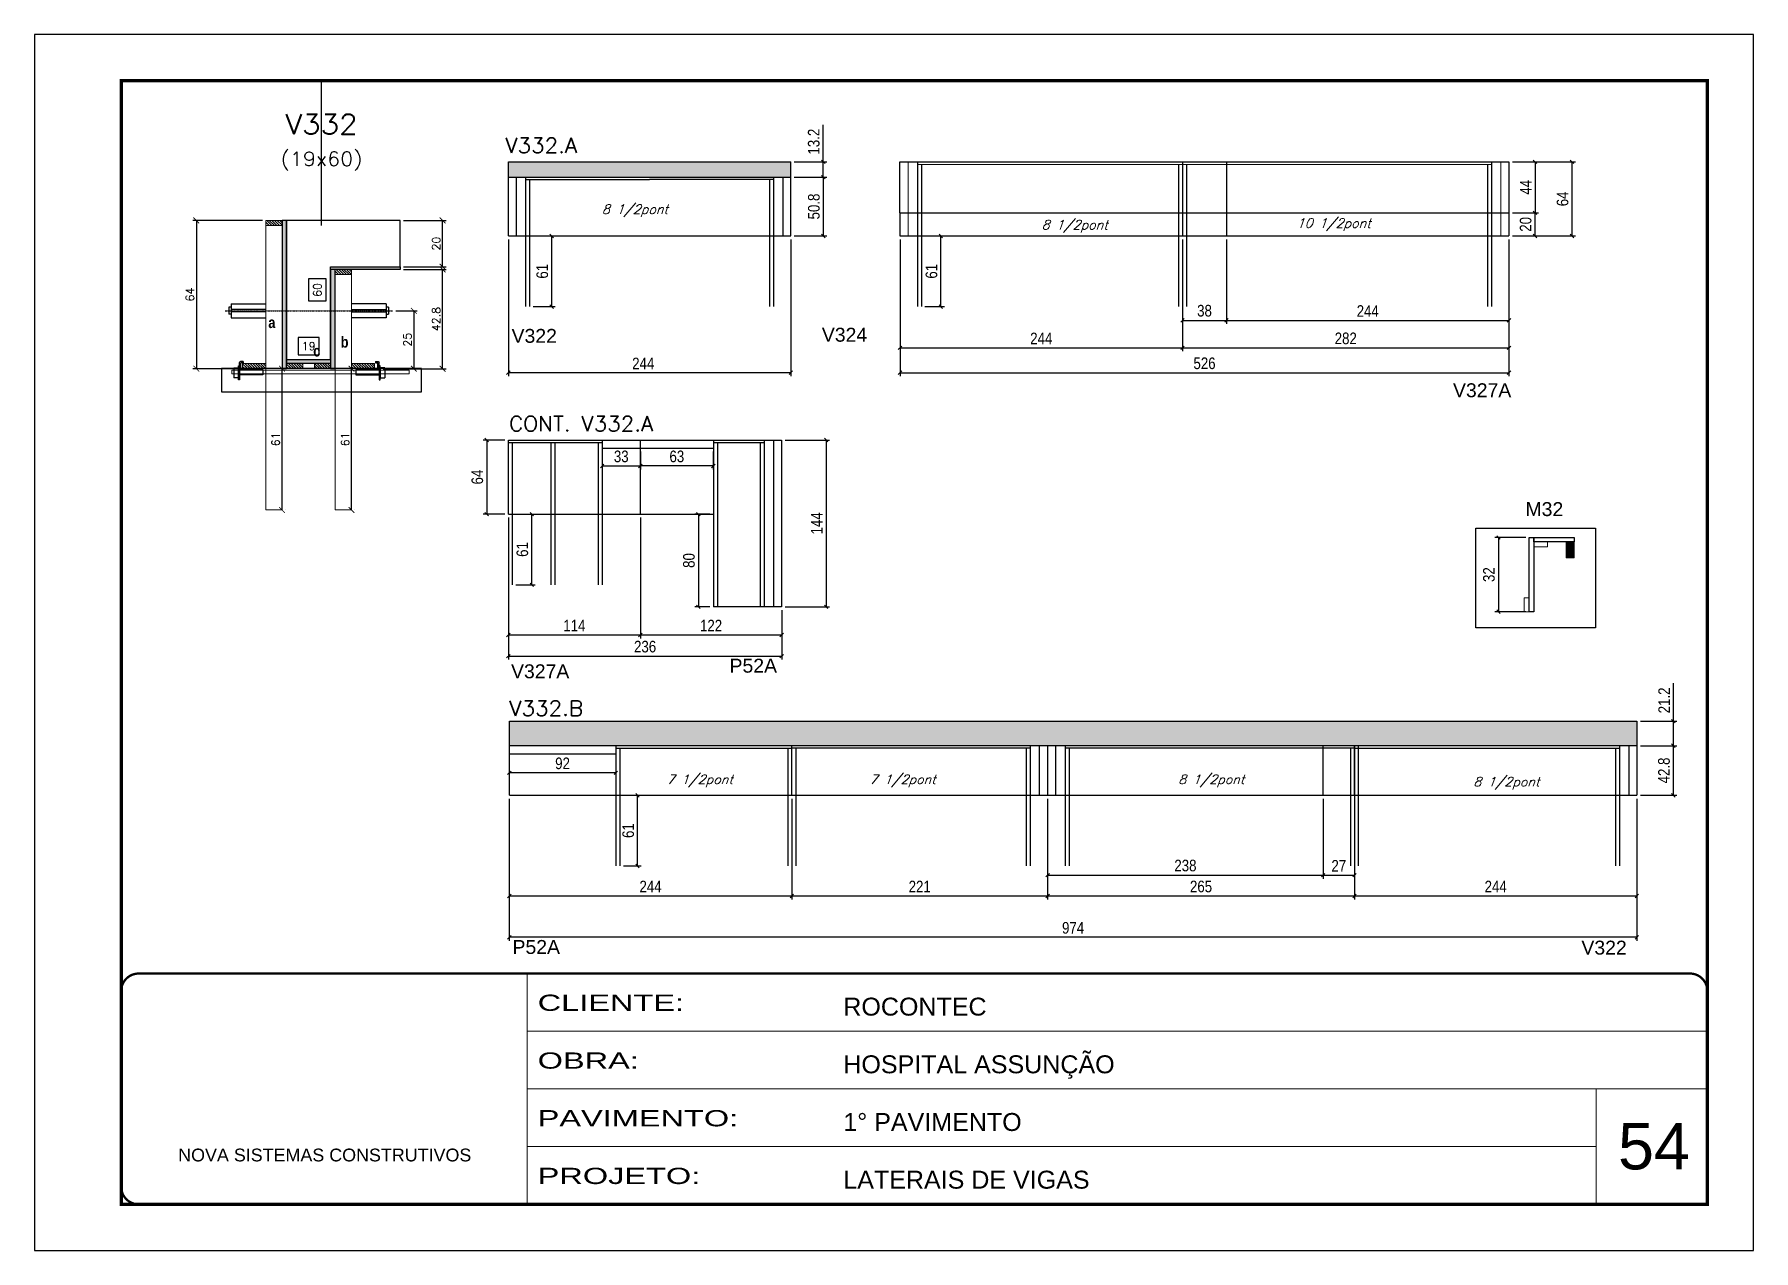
# Model space of a CAD drawing. Extents: x 137137 to 143418, y 10464 to 34486.
# Drawn here: x 138722 to 140207, y 18504 to 19554 of the extents above; entities that cross this region are included whole.
import ezdxf
from ezdxf.enums import TextEntityAlignment as Align

# ---------------------------------------------------------------- set-up
doc = ezdxf.new("R2010")
doc.units = 0
for name, pattern in [('CONTINUO', [0]), ('DASHED', [0.75, 0.5, -0.25]), ('HIDDEN', [0.375, 0.25, -0.125])]:
    doc.linetypes.add(name, pattern=pattern)
for name, color, linetype in [('5', 5, 'Continuous'), ('barrote', 251, 'Continuous'), ('COTA', 241, 'Continuous'), ('Cota Seção (2x)', 4, 'Continuous'), ('detalhes', 4, 'Continuous'), ('Painéis', 200, 'Continuous'), ('presilha', 1, 'Continuous'), ('SARR_2.2x7', 40, 'Continuous'), ('SARR_3.5x7', 81, 'Continuous'), ('TENSOR', 3, 'Continuous'), ('texto', 7, 'Continuous'), ('Texto de Titulo', 7, 'Continuous'), ('Texto Qtd Sarr', 242, 'Continuous')]:
    doc.layers.add(name, color=color, linetype=linetype)
for name, color, linetype, lineweight in [('CARIMBO', 255, 'Continuous', 9), ('CONCRETO', 251, 'Continuous', 25), ('Folhas', 255, 'Continuous', 9), ('Hachura', 251, 'Continuous', 9), ('Madeira', 126, 'Continuous', 18), ('Sarr 2.2x7', 40, 'Continuous', 9), ('SARRAFO DE PRESSAO', 251, 'DASHED', 9), ('SCO-___-LAJ', 2, 'Continuous', 0), ('Texto Seção', 7, 'Continuous', 15)]:
    doc.layers.add(name, color=color, linetype=linetype, lineweight=lineweight)
doc.layers.add('FELIPE', color=2, linetype='Continuous', lineweight=13, plot=False)
doc.layers.add('Laje_Perimetro', color=7, linetype='Continuous', plot=False)
doc.styles.add('ARIAL', font='arial.ttf')
doc.styles.add('COTA TECNICA', font='techl___.ttf', dxfattribs={"height": 10})
doc.styles.add('REGUA-120', font='ROMANS.shx', dxfattribs={"height": 15})
doc.styles.add('Romans', font='romans.shx')
doc.styles.get("Standard").update_dxf_attribs({"font": 'arial.ttf'})
doc.styles.add('TECNICA', font='techb___.ttf', dxfattribs={"height": 10})
doc.styles.add('Tecnologia', font='')
doc.styles.get('Tecnologia').set_extended_font_data('Forgotten Futurist')
doc.dimstyles.new('Cota Seção (2x)', dxfattribs={"dimtxt": 7, "dimasz": 5, "dimexe": 3, "dimexo": 3, "dimgap": 2, "dimtad": 3, "dimdec": 1, "dimlfac": 0.5, "dimzin": 12, "dimdsep": 46, "dimtxsty": 'Romans', "dimblk": 'ARCHTICK', "dimcen": 0, "dimclrd": 4, "dimclre": 4, "dimclrt": 1, "dimadec": 1, "dimazin": 3, "dimtfac": 1, "dimtdec": 1, "dimtmove": 0, "dimatfit": 3, "dimldrblk": 'OBLIQUE', "dimfxl": 1, "dimtolj": 1, "dimtzin": 12, "dimarcsym": 0})
doc.dimstyles.new('Cota Seção interna', dxfattribs={"dimtxt": 7, "dimasz": 6, "dimexe": 0.18, "dimexo": 2, "dimgap": -4, "dimtad": 3, "dimdec": 1, "dimlfac": 0.5, "dimzin": 12, "dimdsep": 46, "dimtxsty": 'Romans', "dimblk": 'ARCHTICK', "dimcen": 0.09, "dimse1": 1, "dimse2": 1, "dimsd1": 1, "dimsd2": 1, "dimclrd": 180, "dimclre": 5, "dimclrt": 1, "dimadec": 0, "dimazin": 3, "dimtfac": 1, "dimtdec": 1, "dimtofl": 0, "dimtmove": 0, "dimatfit": 3, "dimldrblk": 'ARCHTICK', "dimfxl": 1, "dimtolj": 1, "dimtzin": 0, "dimarcsym": 0})
doc.dimstyles.new('PAINEL', dxfattribs={"dimtxt": 10, "dimasz": 3, "dimexe": 3, "dimexo": 3, "dimgap": 3, "dimtad": 1, "dimdec": 1, "dimzin": 12, "dimdsep": 46, "dimtxsty": 'COTA TECNICA', "dimblk1": 'OBLIQUE', "dimblk2": 'OBLIQUE', "dimsah": 1, "dimcen": 0.9, "dimclrd": 4, "dimclre": 4, "dimclrt": 240, "dimadec": 1, "dimazin": 3, "dimtfac": 1, "dimtdec": 1, "dimtmove": 0, "dimatfit": 3, "dimfxl": 1, "dimtolj": 1, "dimtzin": 12, "dimarcsym": 0})

msp = doc.modelspace()

# ---------------------------------------------------------------- texts
at = {"layer": '5', "linetype": 'Continuous'}
for s, p in [('V322', (139134.48, 19288.03)), ('V324', (139402.48, 19289)), ('V327A', (139947.63, 19241.08)), ('V327A', (139134.01, 18998.44)), ('P52A', (139322.75, 19003.26)), ('P52A', (139135.28, 18760.44)), ('V322', (140058.55, 18759.87))]:
    msp.add_text(s, height=12, rotation=359.99996, dxfattribs=at).set_placement(p)
at = {"layer": '5', "color": 7, "linetype": 'Continuous'}
msp.add_text('M32', height=12, rotation=359.99996, dxfattribs=at).set_placement((140010.26, 19138.46))
at = {"layer": 'CARIMBO', "style": 'ARIAL'}
msp.add_text('54', height=40, dxfattribs=at).set_placement((140090.15, 18574.44))
at = {"layer": 'detalhes', "style": 'TECNICA'}
for s, p in [('a', (138924.35, 19300.77)), ('b', (138986.89, 19283.93)), ('c', (138963.15, 19276.23))]:
    msp.add_text(s, height=9.6, dxfattribs=at).set_placement(p)
at = {"layer": 'texto', "color": 2, "char_height": 8, "attachment_point": 5, "style": 'Romans'}
for s, insert in [('{\\Q19;\\C256;8 1/2pont}', (139241.05, 19402.06)), ('{\\Q19;\\C256;8 1/2pont}', (139620.91, 19388.64)), ('{\\Q19;\\C256;10 1/2pont}', (139844.62, 19390.05)), ('{\\Q19;\\C256;7 1/2pont}', (139297.07, 18909.83)), ('{\\Q19;\\C256;7 1/2pont}', (139472.29, 18909.83)), ('{\\Q19;\\C256;8 1/2pont}', (139738.9, 18909.83)), ('{\\Q19;\\C256;8 1/2pont}', (139993.76, 18907.79))]:
    msp.add_mtext(s, dxfattribs=dict(at, insert=insert))
at = {"layer": 'Texto Seção', "style": 'REGUA-120', "width": 1.05}
for s, p in [('V332.A', (139129.08, 19451.93)), ('CONT. V332.A', (139132.23, 19211.71)), ('V332.B', (139132.52, 18966.05))]:
    msp.add_text(s, height=13, dxfattribs=at).set_placement(p)

# ---------------------------------------------------------------- blocks, each defined once
blk = doc.blocks.new('9999999999')
at = {"color": 30, "linetype": 'CONTINUO'}
for p, q in [((98564.6, 34230.2), (98564.6, 34429.4)), ((98564.6, 34379.6), (99584, 34379.6)), ((98564.6, 34329.8), (99488, 34329.8)), ((99584, 34329.8), (99488, 34329.8)), ((99488, 34329.8), (99488, 34230.2)), ((98564.6, 34280), (99488, 34280))]:
    blk.add_line(p, q, dxfattribs=at)
at = {"color": 30, "linetype": 'CONTINUO', "const_width": 2}
blk.add_lwpolyline([(99584, 34230.2), (99584, 34414.4, 0.414214), (99569, 34429.4), (98229, 34429.4, 0.414214), (98214, 34414.4), (98214, 34245.2, 0.414214), (98229, 34230.2), (99584, 34230.2)], format="xyb", dxfattribs=at)
at = {"layer": 'Folhas'}
blk.add_lwpolyline([(98139, 34190.2), (99624, 34190.2), (99624, 35240.2), (98139, 35240.2)], close=True, dxfattribs=at)
at = {"layer": 'Folhas', "color": 30, "const_width": 3}
blk.add_lwpolyline([(98214, 34230.2), (99584, 34230.2), (99584, 35200.2), (98214, 35200.2)], close=True, dxfattribs=at)
at = {"color": 7, "linetype": 'Continuous', "ltscale": 5, "style": 'ARIAL'}
for s, height, p in [('ROCONTEC', 15.48, (98837.7, 34393.1)), ('HOSPITAL ASSUNÇÃO', 15.483, (98837.7, 34343.3)), ('1° PAVIMENTO', 15.483, (98837.7, 34293.5)), ('NOVA SISTEMAS CONSTRUTIVOS', 11.059, (98263.2, 34267.2)), ('LATERAIS DE VIGAS', 15.483, (98837.7, 34243.7))]:
    blk.add_text(s, height=height, dxfattribs=at).set_placement(p)
at = {"layer": 'Folhas', "color": 7, "style": 'Tecnologia', "width": 1.5}
for s, p in [('CLIENTE:', (98573.7, 34397.2)), ('OBRA:', (98573.7, 34347.3)), ('PAVIMENTO:', (98573.7, 34297.5)), ('PROJETO:', (98573.7, 34247.7))]:
    blk.add_text(s, height=14, dxfattribs=at).set_placement(p)
blk = doc.blocks.new('_ArchTick')
at = {"color": 0, "linetype": 'ByBlock', "const_width": 0.15}
blk.add_lwpolyline([(-0.5, -0.5), (0.5, 0.5)], dxfattribs=at)
blk = doc.blocks.new('*D1493')
at = {"layer": 'COTA', "color": 4, "lineweight": -2, "transparency": 16777216}
for p, q in [((139041.2, 19351.3), (139077.9, 19351.3)), ((139074.9, 19265.7), (139074.9, 19351.3)), ((139023.6, 19265.7), (139077.9, 19265.7))]:
    blk.add_line(p, q, dxfattribs=at)
at = {"layer": 'Defpoints', "color": 0, "transparency": 16777216}
for p in [(139038.2, 19351.3), (139074.9, 19351.3), (139020.6, 19265.7)]:
    blk.add_point(p, dxfattribs=at)
at = {"layer": 'COTA', "color": 4, "lineweight": -2, "transparency": 16777216, "xscale": 5, "yscale": 5, "zscale": 5}
for p, rotation in [((139074.9, 19351.3), 90), ((139074.9, 19265.7), 270)]:
    blk.add_blockref('_ArchTick', p, dxfattribs=dict(at, rotation=rotation))
at = {"layer": 'COTA', "color": 1, "transparency": 16777216, "insert": (139069.4, 19308.5), "char_height": 7, "attachment_point": 5, "rotation": 90, "style": 'Romans'}
blk.add_mtext('\\A1;42.8', dxfattribs=at)
blk = doc.blocks.new('_Oblique')
at = {"color": 0, "linetype": 'ByBlock', "lineweight": -2}
blk.add_line((-0.5, -0.5), (0.5, 0.5), dxfattribs=at)
blk = doc.blocks.new('*D1494')
at = {"layer": 'COTA', "color": 4, "lineweight": -2, "transparency": 16777216}
for p, q in [((139041.2, 19393.7), (139077.9, 19393.7)), ((139074.9, 19353.7), (139074.9, 19393.7)), ((139041.2, 19353.7), (139077.9, 19353.7))]:
    blk.add_line(p, q, dxfattribs=at)
at = {"layer": 'Defpoints', "color": 0, "transparency": 16777216}
for p in [(139038.2, 19393.7), (139074.9, 19393.7), (139038.2, 19353.7)]:
    blk.add_point(p, dxfattribs=at)
at = {"layer": 'COTA', "color": 4, "lineweight": -2, "transparency": 16777216, "xscale": 5, "yscale": 5, "zscale": 5}
for p, rotation in [((139074.9, 19393.7), 90), ((139074.9, 19353.7), 270)]:
    blk.add_blockref('_ArchTick', p, dxfattribs=dict(at, rotation=rotation))
at = {"layer": 'COTA', "color": 1, "transparency": 16777216, "insert": (139069.4, 19373.7), "char_height": 7, "attachment_point": 5, "rotation": 90, "style": 'Romans'}
blk.add_mtext('\\A1;20', dxfattribs=at)
blk = doc.blocks.new('*D1495')
at = {"layer": 'Cota Seção (2x)', "color": 180, "lineweight": -2, "transparency": 16777216}
for p, q in [((138974.2, 19343.2), (138959.2, 19343.2)), ((138959.2, 19343.2), (138959.2, 19324.2)), ((138974.2, 19324.2), (138974.2, 19343.2)), ((138959.2, 19324.2), (138974.2, 19324.2))]:
    blk.add_line(p, q, dxfattribs=at)
at = {"layer": 'Defpoints', "color": 0, "transparency": 16777216}
for p in [(138978.2, 19393.7), (138978.2, 19393.7), (138978.2, 19273.7)]:
    blk.add_point(p, dxfattribs=at)
at = {"layer": 'Cota Seção (2x)', "color": 1, "transparency": 16777216, "insert": (138966.7, 19333.7), "char_height": 7, "attachment_point": 5, "rotation": 90, "style": 'Romans'}
blk.add_mtext('\\A1;60', dxfattribs=at)
blk = doc.blocks.new('PRESILHA METÁLICA 1')
at = {"layer": 'presilha'}
for p, q in [((0, 13), (6, 13)), ((0, 13), (0, 0)), ((6, 0), (0, 0)), ((6, 15.5), (7.5, 15.5)), ((6, -2.5), (6, 15.5)), ((6, 13), (6, 0)), ((7.5, 10.6), (7.5, 19.9)), ((7.5, 15.5), (7.5, -2.5)), ((37.5, 4.1), (7.5, 4.1)), ((12, 21), (8.6, 21)), ((9, 11.6), (9, 18.9)), ((12, 19.5), (9.6, 19.5)), ((37.5, 11), (9.6, 11)), ((12, 21), (12, 19.5)), ((37.5, 11), (37.5, 4.1)), ((7.5, -2.5), (6, -2.5))]:
    blk.add_line(p, q, dxfattribs=at)
for centre, radius, start, end in [((8.6, 19.9), 1.14, 90, 180), ((9.6, 18.9), 0.57, 90, 180), ((9.6, 11.6), 0.57, 180, 270)]:
    blk.add_arc(centre, radius, start, end, dxfattribs=at)
blk = doc.blocks.new('*D1496')
at = {"layer": 'Cota Seção (2x)', "color": 180, "lineweight": -2, "transparency": 16777216}
for p, q in [((138968.2, 19292.7), (138950.2, 19292.7)), ((138950.2, 19292.7), (138950.2, 19277.7)), ((138968.2, 19277.7), (138968.2, 19292.7)), ((138950.2, 19277.7), (138968.2, 19277.7))]:
    blk.add_line(p, q, dxfattribs=at)
at = {"layer": 'Defpoints', "color": 0, "transparency": 16777216}
for p in [(138940.2, 19265.7), (138978.2, 19273.7), (138978.2, 19265.7)]:
    blk.add_point(p, dxfattribs=at)
at = {"layer": 'Cota Seção (2x)', "color": 1, "transparency": 16777216, "insert": (138959.2, 19285.2), "char_height": 7, "attachment_point": 5, "style": 'Romans'}
blk.add_mtext('\\A1;19', dxfattribs=at)
blk = doc.blocks.new('*D1497')
at = {"layer": 'COTA', "color": 4, "lineweight": -2, "transparency": 16777216}
for p, q in [((138919.2, 19393.7), (138859.2, 19393.7)), ((138862.2, 19393.7), (138862.2, 19265.7)), ((138919.2, 19265.7), (138859.2, 19265.7))]:
    blk.add_line(p, q, dxfattribs=at)
at = {"layer": 'Defpoints', "color": 0, "transparency": 16777216}
for p in [(138922.2, 19393.7), (138862.2, 19265.7), (138922.2, 19265.7)]:
    blk.add_point(p, dxfattribs=at)
at = {"layer": 'COTA', "color": 4, "lineweight": -2, "transparency": 16777216, "xscale": 5, "yscale": 5, "zscale": 5}
for p, rotation in [((138862.2, 19393.7), 90), ((138862.2, 19265.7), 270)]:
    blk.add_blockref('_ArchTick', p, dxfattribs=dict(at, rotation=rotation))
at = {"layer": 'COTA', "color": 1, "transparency": 16777216, "insert": (138856.7, 19329.7), "char_height": 7, "attachment_point": 5, "rotation": 90, "style": 'Romans'}
blk.add_mtext('\\A1;64', dxfattribs=at)
blk = doc.blocks.new('*D1498')
at = {"layer": 'COTA', "color": 4, "lineweight": -2, "transparency": 16777216}
for p, q in [((139034.5, 19315.7), (139053, 19315.7)), ((139050, 19315.7), (139050, 19265.7)), ((139034.5, 19265.7), (139053, 19265.7))]:
    blk.add_line(p, q, dxfattribs=at)
at = {"layer": 'Defpoints', "color": 0, "transparency": 16777216}
for p in [(139031.5, 19315.7), (139031.5, 19265.7), (139050, 19265.7)]:
    blk.add_point(p, dxfattribs=at)
at = {"layer": 'COTA', "color": 4, "lineweight": -2, "transparency": 16777216, "xscale": 5, "yscale": 5, "zscale": 5}
for p, rotation in [((139050, 19315.7), 90), ((139050, 19265.7), 270)]:
    blk.add_blockref('_ArchTick', p, dxfattribs=dict(at, rotation=rotation))
at = {"layer": 'COTA', "color": 1, "transparency": 16777216, "insert": (139044.5, 19290.7), "char_height": 7, "attachment_point": 5, "rotation": 90, "style": 'Romans'}
blk.add_mtext('\\A1;25', dxfattribs=at)
blk = doc.blocks.new('titulo1')
at = {"layer": 'Defpoints', "color": 252, "linetype": 'HIDDEN', "ltscale": 2}
blk.add_line((0, 0), (0, 125), dxfattribs=at)
at = {"layer": 'Defpoints', "style": 'Romans', "oblique": 15}
blk.add_attdef('FOLHA', text='', height=10, dxfattribs=at).set_placement((0, 15.6), align=Align.MIDDLE_CENTER)
at = {"layer": 'Texto Qtd Sarr', "color": 3, "style": 'Romans', "oblique": 15}
for tag, height, p in [('TITULO', 17, (0, 71.4)), ('SEÇÃO', 12, (0, 41.5))]:
    blk.add_attdef(tag, text='', height=height, dxfattribs=at).set_placement(p, align=Align.MIDDLE_CENTER)
blk = doc.blocks.new('*D1504')
at = {"layer": 'COTA', "color": 4, "lineweight": -2, "ltscale": 25, "transparency": 16777216}
for p, q in [((139131.7, 19377.3), (139131.7, 19259.2)), ((139375.7, 19377.3), (139375.7, 19259.2)), ((139375.7, 19262.2), (139131.7, 19262.2))]:
    blk.add_line(p, q, dxfattribs=at)
at = {"layer": 'Defpoints', "color": 0, "ltscale": 25, "transparency": 16777216}
for p in [(139131.7, 19380.3), (139375.7, 19380.3), (139131.7, 19262.2)]:
    blk.add_point(p, dxfattribs=at)
at = {"layer": 'COTA', "color": 4, "lineweight": -2, "ltscale": 25, "transparency": 16777216, "xscale": 3, "yscale": 3, "zscale": 3, "rotation": 180}
blk.add_blockref('_Oblique', (139131.7, 19262.2), dxfattribs=at)
at = {"layer": 'COTA', "color": 4, "lineweight": -2, "ltscale": 25, "transparency": 16777216, "xscale": 3, "yscale": 3, "zscale": 3}
blk.add_blockref('_Oblique', (139375.7, 19262.2), dxfattribs=at)
at = {"layer": 'COTA', "color": 240, "ltscale": 25, "transparency": 16777216, "insert": (139248.2, 19270.2), "char_height": 10, "attachment_point": 5, "style": 'COTA TECNICA'}
blk.add_mtext('\\A1;244', dxfattribs=at)
blk = doc.blocks.new('*D1533')
at = {"layer": 'COTA', "color": 4, "lineweight": -2, "ltscale": 25, "transparency": 16777216}
for p, q in [((139378.7, 19431.1), (139406.7, 19431.1)), ((139403.7, 19431.1), (139403.7, 19380.3)), ((139378.7, 19380.3), (139406.7, 19380.3))]:
    blk.add_line(p, q, dxfattribs=at)
at = {"layer": 'Defpoints', "color": 0, "ltscale": 25, "transparency": 16777216}
for p in [(139375.7, 19431.1), (139375.7, 19380.3), (139403.7, 19380.3)]:
    blk.add_point(p, dxfattribs=at)
at = {"layer": 'COTA', "color": 4, "lineweight": -2, "ltscale": 25, "transparency": 16777216, "xscale": 3, "yscale": 3, "zscale": 3}
for p, rotation in [((139403.7, 19431.1), 90), ((139403.7, 19380.3), 270)]:
    blk.add_blockref('_Oblique', p, dxfattribs=dict(at, rotation=rotation))
at = {"layer": 'COTA', "color": 240, "ltscale": 25, "transparency": 16777216, "insert": (139395.6, 19405.7), "char_height": 10, "attachment_point": 5, "rotation": 90, "style": 'COTA TECNICA'}
blk.add_mtext('\\A1;50.8', dxfattribs=at)
blk = doc.blocks.new('*D1534')
at = {"layer": 'COTA', "color": 4, "lineweight": -2, "ltscale": 25, "transparency": 16777216}
for p, q in [((139403.7, 19444.3), (139403.7, 19476.1)), ((139378.7, 19444.3), (139406.7, 19444.3)), ((139403.7, 19431.1), (139403.7, 19444.3)), ((139378.7, 19431.1), (139406.7, 19431.1))]:
    blk.add_line(p, q, dxfattribs=at)
at = {"layer": 'Defpoints', "color": 0, "ltscale": 25, "transparency": 16777216}
for p in [(139375.7, 19444.3), (139403.7, 19444.3), (139375.7, 19431.1)]:
    blk.add_point(p, dxfattribs=at)
at = {"layer": 'COTA', "color": 4, "lineweight": -2, "ltscale": 25, "transparency": 16777216, "xscale": 3, "yscale": 3, "zscale": 3}
for p, rotation in [((139403.7, 19444.3), 90), ((139403.7, 19431.1), 270)]:
    blk.add_blockref('_Oblique', p, dxfattribs=dict(at, rotation=rotation))
at = {"layer": 'COTA', "color": 240, "ltscale": 25, "transparency": 16777216, "insert": (139395.5, 19461.7), "char_height": 10, "attachment_point": 5, "rotation": 90, "style": 'COTA TECNICA'}
blk.add_mtext('\\A1;13.2', dxfattribs=at)
blk = doc.blocks.new('*D1535')
at = {"layer": 'COTA', "color": 4, "lineweight": -2, "ltscale": 25, "transparency": 16777216}
for p, q in [((139470, 19377.3), (139470, 19280.7)), ((139714, 19377.3), (139714, 19280.7)), ((139470, 19283.7), (139714, 19283.7))]:
    blk.add_line(p, q, dxfattribs=at)
at = {"layer": 'Defpoints', "color": 0, "ltscale": 25, "transparency": 16777216}
for p in [(139470, 19380.3), (139714, 19380.3), (139714, 19283.7)]:
    blk.add_point(p, dxfattribs=at)
at = {"layer": 'COTA', "color": 4, "lineweight": -2, "ltscale": 25, "transparency": 16777216, "xscale": 3, "yscale": 3, "zscale": 3, "rotation": 180}
blk.add_blockref('_Oblique', (139470, 19283.7), dxfattribs=at)
at = {"layer": 'COTA', "color": 4, "lineweight": -2, "ltscale": 25, "transparency": 16777216, "xscale": 3, "yscale": 3, "zscale": 3}
blk.add_blockref('_Oblique', (139714, 19283.7), dxfattribs=at)
at = {"layer": 'COTA', "color": 240, "ltscale": 25, "transparency": 16777216, "insert": (139592, 19291.8), "char_height": 10, "attachment_point": 5, "style": 'COTA TECNICA'}
blk.add_mtext('\\A1;244', dxfattribs=at)
blk = doc.blocks.new('*D1536')
at = {"layer": 'COTA', "color": 4, "lineweight": -2, "ltscale": 25, "transparency": 16777216}
for p, q in [((139752, 19377.3), (139752, 19304.4)), ((139996, 19377.3), (139996, 19304.4)), ((139752, 19307.4), (139996, 19307.4))]:
    blk.add_line(p, q, dxfattribs=at)
at = {"layer": 'Defpoints', "color": 0, "ltscale": 25, "transparency": 16777216}
for p in [(139752, 19380.3), (139996, 19380.3), (139996, 19307.4)]:
    blk.add_point(p, dxfattribs=at)
at = {"layer": 'COTA', "color": 4, "lineweight": -2, "ltscale": 25, "transparency": 16777216, "xscale": 3, "yscale": 3, "zscale": 3, "rotation": 180}
blk.add_blockref('_Oblique', (139752, 19307.4), dxfattribs=at)
at = {"layer": 'COTA', "color": 4, "lineweight": -2, "ltscale": 25, "transparency": 16777216, "xscale": 3, "yscale": 3, "zscale": 3}
blk.add_blockref('_Oblique', (139996, 19307.4), dxfattribs=at)
at = {"layer": 'COTA', "color": 240, "ltscale": 25, "transparency": 16777216, "insert": (139874, 19315.5), "char_height": 10, "attachment_point": 5, "style": 'COTA TECNICA'}
blk.add_mtext('\\A1;244', dxfattribs=at)
blk = doc.blocks.new('*D1537')
at = {"layer": 'COTA', "color": 4, "lineweight": -2, "ltscale": 25, "transparency": 16777216}
for p, q in [((139999, 19444.3), (140053.4, 19444.3)), ((140050.4, 19444.3), (140050.4, 19380.3)), ((139999, 19380.3), (140053.4, 19380.3))]:
    blk.add_line(p, q, dxfattribs=at)
at = {"layer": 'Defpoints', "color": 0, "ltscale": 25, "transparency": 16777216}
for p in [(139996, 19444.3), (139996, 19380.3), (140050.4, 19380.3)]:
    blk.add_point(p, dxfattribs=at)
at = {"layer": 'COTA', "color": 4, "lineweight": -2, "ltscale": 25, "transparency": 16777216, "xscale": 3, "yscale": 3, "zscale": 3}
for p, rotation in [((140050.4, 19444.3), 90), ((140050.4, 19380.3), 270)]:
    blk.add_blockref('_Oblique', p, dxfattribs=dict(at, rotation=rotation))
at = {"layer": 'COTA', "color": 240, "ltscale": 25, "transparency": 16777216, "insert": (140042.3, 19412.3), "char_height": 10, "attachment_point": 5, "rotation": 90, "style": 'COTA TECNICA'}
blk.add_mtext('\\A1;64', dxfattribs=at)
blk = doc.blocks.new('*D1501')
at = {"layer": 'COTA', "color": 4, "lineweight": -2, "ltscale": 25, "transparency": 16777216}
for p, q in [((139470, 19377.3), (139470, 19259.2)), ((139996, 19377.3), (139996, 19259.2)), ((139470, 19262.2), (139996, 19262.2))]:
    blk.add_line(p, q, dxfattribs=at)
at = {"layer": 'Defpoints', "color": 0, "ltscale": 25, "transparency": 16777216}
for p in [(139470, 19380.3), (139996, 19380.3), (139996, 19262.2)]:
    blk.add_point(p, dxfattribs=at)
at = {"layer": 'COTA', "color": 4, "lineweight": -2, "ltscale": 25, "transparency": 16777216, "xscale": 3, "yscale": 3, "zscale": 3, "rotation": 180}
blk.add_blockref('_Oblique', (139470, 19262.2), dxfattribs=at)
at = {"layer": 'COTA', "color": 4, "lineweight": -2, "ltscale": 25, "transparency": 16777216, "xscale": 3, "yscale": 3, "zscale": 3}
blk.add_blockref('_Oblique', (139996, 19262.2), dxfattribs=at)
at = {"layer": 'COTA', "color": 240, "ltscale": 25, "transparency": 16777216, "insert": (139733, 19270.3), "char_height": 10, "attachment_point": 5, "style": 'COTA TECNICA'}
blk.add_mtext('\\A1;526', dxfattribs=at)
blk = doc.blocks.new('*D1538')
at = {"layer": 'COTA', "color": 4, "lineweight": -2, "ltscale": 25, "transparency": 16777216}
for p, q in [((139714, 19377.3), (139714, 19304.4)), ((139752, 19377.3), (139752, 19304.4)), ((139714, 19307.4), (139752, 19307.4))]:
    blk.add_line(p, q, dxfattribs=at)
at = {"layer": 'Defpoints', "color": 0, "ltscale": 25, "transparency": 16777216}
for p in [(139714, 19380.3), (139752, 19380.3), (139752, 19307.4)]:
    blk.add_point(p, dxfattribs=at)
at = {"layer": 'COTA', "color": 4, "lineweight": -2, "ltscale": 25, "transparency": 16777216, "xscale": 3, "yscale": 3, "zscale": 3, "rotation": 180}
blk.add_blockref('_Oblique', (139714, 19307.4), dxfattribs=at)
at = {"layer": 'COTA', "color": 4, "lineweight": -2, "ltscale": 25, "transparency": 16777216, "xscale": 3, "yscale": 3, "zscale": 3}
blk.add_blockref('_Oblique', (139752, 19307.4), dxfattribs=at)
at = {"layer": 'COTA', "color": 240, "ltscale": 25, "transparency": 16777216, "insert": (139733, 19315.7), "char_height": 10, "attachment_point": 5, "style": 'COTA TECNICA'}
blk.add_mtext('\\A1;38', dxfattribs=at)
blk = doc.blocks.new('*D1502')
at = {"layer": 'COTA', "color": 4, "lineweight": -2, "ltscale": 25, "transparency": 16777216}
for p, q in [((139714, 19377.3), (139714, 19280.7)), ((139996, 19377.3), (139996, 19280.7)), ((139714, 19283.7), (139996, 19283.7))]:
    blk.add_line(p, q, dxfattribs=at)
at = {"layer": 'Defpoints', "color": 0, "ltscale": 25, "transparency": 16777216}
for p in [(139714, 19380.3), (139996, 19380.3), (139996, 19283.7)]:
    blk.add_point(p, dxfattribs=at)
at = {"layer": 'COTA', "color": 4, "lineweight": -2, "ltscale": 25, "transparency": 16777216, "xscale": 3, "yscale": 3, "zscale": 3, "rotation": 180}
blk.add_blockref('_Oblique', (139714, 19283.7), dxfattribs=at)
at = {"layer": 'COTA', "color": 4, "lineweight": -2, "ltscale": 25, "transparency": 16777216, "xscale": 3, "yscale": 3, "zscale": 3}
blk.add_blockref('_Oblique', (139996, 19283.7), dxfattribs=at)
at = {"layer": 'COTA', "color": 240, "ltscale": 25, "transparency": 16777216, "insert": (139855, 19291.8), "char_height": 10, "attachment_point": 5, "style": 'COTA TECNICA'}
blk.add_mtext('\\A1;282', dxfattribs=at)
blk = doc.blocks.new('*D1539')
at = {"layer": 'COTA', "color": 4, "lineweight": -2, "ltscale": 25, "transparency": 16777216}
for p, q in [((139370.8, 19204.1), (139409.2, 19204.1)), ((139406.2, 19204.1), (139406.2, 19060.1)), ((139370.8, 19060.1), (139409.2, 19060.1))]:
    blk.add_line(p, q, dxfattribs=at)
at = {"layer": 'Defpoints', "color": 0, "ltscale": 25, "transparency": 16777216}
for p in [(139367.8, 19204.1), (139367.8, 19060.1), (139406.2, 19060.1)]:
    blk.add_point(p, dxfattribs=at)
at = {"layer": 'COTA', "color": 4, "lineweight": -2, "ltscale": 25, "transparency": 16777216, "xscale": 3, "yscale": 3, "zscale": 3}
for p, rotation in [((139406.2, 19204.1), 90), ((139406.2, 19060.1), 270)]:
    blk.add_blockref('_Oblique', p, dxfattribs=dict(at, rotation=rotation))
at = {"layer": 'COTA', "color": 240, "ltscale": 25, "transparency": 16777216, "insert": (139398.1, 19132.1), "char_height": 10, "attachment_point": 5, "rotation": 90, "style": 'COTA TECNICA'}
blk.add_mtext('\\A1;144', dxfattribs=at)
blk = doc.blocks.new('*D1540')
at = {"layer": 'COTA', "color": 4, "lineweight": -2, "ltscale": 25, "transparency": 16777216}
for p, q in [((139131.7, 19137.1), (139131.7, 19032.8)), ((139245.7, 19137.1), (139245.7, 19032.8)), ((139131.7, 19035.8), (139245.7, 19035.8))]:
    blk.add_line(p, q, dxfattribs=at)
at = {"layer": 'Defpoints', "color": 0, "ltscale": 25, "transparency": 16777216}
for p in [(139131.7, 19140.1), (139245.7, 19140.1), (139245.7, 19035.8)]:
    blk.add_point(p, dxfattribs=at)
at = {"layer": 'COTA', "color": 4, "lineweight": -2, "ltscale": 25, "transparency": 16777216, "xscale": 3, "yscale": 3, "zscale": 3, "rotation": 180}
blk.add_blockref('_Oblique', (139131.7, 19035.8), dxfattribs=at)
at = {"layer": 'COTA', "color": 4, "lineweight": -2, "ltscale": 25, "transparency": 16777216, "xscale": 3, "yscale": 3, "zscale": 3}
blk.add_blockref('_Oblique', (139245.7, 19035.8), dxfattribs=at)
at = {"layer": 'COTA', "color": 240, "ltscale": 25, "transparency": 16777216, "insert": (139188.7, 19043.9), "char_height": 10, "attachment_point": 5, "style": 'COTA TECNICA'}
blk.add_mtext('\\A1;114', dxfattribs=at)
blk = doc.blocks.new('*D1541')
at = {"layer": 'COTA', "color": 4, "lineweight": -2, "ltscale": 25, "transparency": 16777216}
for p, q in [((139245.7, 19137.1), (139245.7, 19032.8)), ((139367.8, 19057.1), (139367.8, 19032.8)), ((139245.7, 19035.8), (139367.8, 19035.8))]:
    blk.add_line(p, q, dxfattribs=at)
at = {"layer": 'Defpoints', "color": 0, "ltscale": 25, "transparency": 16777216}
for p in [(139245.7, 19140.1), (139367.8, 19060.1), (139367.8, 19035.8)]:
    blk.add_point(p, dxfattribs=at)
at = {"layer": 'COTA', "color": 4, "lineweight": -2, "ltscale": 25, "transparency": 16777216, "xscale": 3, "yscale": 3, "zscale": 3, "rotation": 180}
blk.add_blockref('_Oblique', (139245.7, 19035.8), dxfattribs=at)
at = {"layer": 'COTA', "color": 4, "lineweight": -2, "ltscale": 25, "transparency": 16777216, "xscale": 3, "yscale": 3, "zscale": 3}
blk.add_blockref('_Oblique', (139367.8, 19035.8), dxfattribs=at)
at = {"layer": 'COTA', "color": 240, "ltscale": 25, "transparency": 16777216, "insert": (139306.8, 19043.9), "char_height": 10, "attachment_point": 5, "style": 'COTA TECNICA'}
blk.add_mtext('\\A1;122', dxfattribs=at)
blk = doc.blocks.new('*D1503')
at = {"layer": 'COTA', "color": 4, "lineweight": -2, "ltscale": 25, "transparency": 16777216}
for p, q in [((139131.7, 19137.1), (139131.7, 19014.5)), ((139367.8, 19057.1), (139367.8, 19014.5)), ((139131.7, 19017.5), (139367.8, 19017.5))]:
    blk.add_line(p, q, dxfattribs=at)
at = {"layer": 'Defpoints', "color": 0, "ltscale": 25, "transparency": 16777216}
for p in [(139131.7, 19140.1), (139367.8, 19060.1), (139367.8, 19017.5)]:
    blk.add_point(p, dxfattribs=at)
at = {"layer": 'COTA', "color": 4, "lineweight": -2, "ltscale": 25, "transparency": 16777216, "xscale": 3, "yscale": 3, "zscale": 3, "rotation": 180}
blk.add_blockref('_Oblique', (139131.7, 19017.5), dxfattribs=at)
at = {"layer": 'COTA', "color": 4, "lineweight": -2, "ltscale": 25, "transparency": 16777216, "xscale": 3, "yscale": 3, "zscale": 3}
blk.add_blockref('_Oblique', (139367.8, 19017.5), dxfattribs=at)
at = {"layer": 'COTA', "color": 240, "ltscale": 25, "transparency": 16777216, "insert": (139249.8, 19025.7), "char_height": 10, "attachment_point": 5, "style": 'COTA TECNICA'}
blk.add_mtext('\\A1;236', dxfattribs=at)
blk = doc.blocks.new('*D1542')
at = {"layer": 'COTA', "color": 4, "lineweight": -2, "ltscale": 25, "transparency": 16777216}
for p, q in [((139245.7, 19194.1), (139245.7, 19178.7)), ((139308.7, 19194.1), (139308.7, 19178.7)), ((139308.7, 19181.7), (139245.7, 19181.7))]:
    blk.add_line(p, q, dxfattribs=at)
at = {"layer": 'Defpoints', "color": 0, "ltscale": 25, "transparency": 16777216}
for p in [(139245.7, 19197.1), (139308.7, 19197.1), (139245.7, 19181.7)]:
    blk.add_point(p, dxfattribs=at)
at = {"layer": 'COTA', "color": 4, "lineweight": -2, "ltscale": 25, "transparency": 16777216, "xscale": 3, "yscale": 3, "zscale": 3, "rotation": 180}
blk.add_blockref('_Oblique', (139245.7, 19181.7), dxfattribs=at)
at = {"layer": 'COTA', "color": 4, "lineweight": -2, "ltscale": 25, "transparency": 16777216, "xscale": 3, "yscale": 3, "zscale": 3}
blk.add_blockref('_Oblique', (139308.7, 19181.7), dxfattribs=at)
at = {"layer": 'COTA', "color": 240, "ltscale": 25, "transparency": 16777216, "insert": (139277.2, 19189.9), "char_height": 10, "attachment_point": 5, "style": 'COTA TECNICA'}
blk.add_mtext('\\A1;63', dxfattribs=at)
blk = doc.blocks.new('*D1543')
at = {"layer": 'COTA', "color": 4, "lineweight": -2, "ltscale": 25, "transparency": 16777216}
for p, q in [((139212.7, 19194.1), (139212.7, 19178.7)), ((139245.7, 19194.1), (139245.7, 19178.7)), ((139212.7, 19181.7), (139245.7, 19181.7))]:
    blk.add_line(p, q, dxfattribs=at)
at = {"layer": 'Defpoints', "color": 0, "ltscale": 25, "transparency": 16777216}
for p in [(139212.7, 19197.1), (139245.7, 19197.1), (139245.7, 19181.7)]:
    blk.add_point(p, dxfattribs=at)
at = {"layer": 'COTA', "color": 4, "lineweight": -2, "ltscale": 25, "transparency": 16777216, "xscale": 3, "yscale": 3, "zscale": 3, "rotation": 180}
blk.add_blockref('_Oblique', (139212.7, 19181.7), dxfattribs=at)
at = {"layer": 'COTA', "color": 4, "lineweight": -2, "ltscale": 25, "transparency": 16777216, "xscale": 3, "yscale": 3, "zscale": 3}
blk.add_blockref('_Oblique', (139245.7, 19181.7), dxfattribs=at)
at = {"layer": 'COTA', "color": 240, "ltscale": 25, "transparency": 16777216, "insert": (139229.2, 19189.9), "char_height": 10, "attachment_point": 5, "style": 'COTA TECNICA'}
blk.add_mtext('\\A1;33', dxfattribs=at)
blk = doc.blocks.new('*D1544')
at = {"layer": 'COTA', "color": 4, "lineweight": -2, "ltscale": 25, "transparency": 16777216}
for p, q in [((139128.7, 19204.1), (139110, 19204.1)), ((139113, 19204.1), (139113, 19140.1)), ((139128.7, 19140.1), (139110, 19140.1))]:
    blk.add_line(p, q, dxfattribs=at)
at = {"layer": 'Defpoints', "color": 0, "ltscale": 25, "transparency": 16777216}
for p in [(139131.7, 19204.1), (139113, 19140.1), (139131.7, 19140.1)]:
    blk.add_point(p, dxfattribs=at)
at = {"layer": 'COTA', "color": 4, "lineweight": -2, "ltscale": 25, "transparency": 16777216, "xscale": 3, "yscale": 3, "zscale": 3}
for p, rotation in [((139113, 19204.1), 90), ((139113, 19140.1), 270)]:
    blk.add_blockref('_Oblique', p, dxfattribs=dict(at, rotation=rotation))
at = {"layer": 'COTA', "color": 240, "ltscale": 25, "transparency": 16777216, "insert": (139104.9, 19172.1), "char_height": 10, "attachment_point": 5, "rotation": 90, "style": 'COTA TECNICA'}
blk.add_mtext('\\A1;64', dxfattribs=at)
blk = doc.blocks.new('*D1545')
at = {"layer": 'COTA', "color": 4, "lineweight": -2, "ltscale": 25, "transparency": 16777216}
for p, q in [((139132.5, 18894.4), (139132.5, 18771.8)), ((140106.5, 18894.4), (140106.5, 18771.8)), ((140106.5, 18774.8), (139132.5, 18774.8))]:
    blk.add_line(p, q, dxfattribs=at)
at = {"layer": 'Defpoints', "color": 0, "ltscale": 25, "transparency": 16777216}
for p in [(139132.5, 18897.4), (140106.5, 18897.4), (139132.5, 18774.8)]:
    blk.add_point(p, dxfattribs=at)
at = {"layer": 'COTA', "color": 4, "lineweight": -2, "ltscale": 25, "transparency": 16777216, "xscale": 3, "yscale": 3, "zscale": 3, "rotation": 180}
blk.add_blockref('_Oblique', (139132.5, 18774.8), dxfattribs=at)
at = {"layer": 'COTA', "color": 4, "lineweight": -2, "ltscale": 25, "transparency": 16777216, "xscale": 3, "yscale": 3, "zscale": 3}
blk.add_blockref('_Oblique', (140106.5, 18774.8), dxfattribs=at)
at = {"layer": 'COTA', "color": 240, "ltscale": 25, "transparency": 16777216, "insert": (139619.5, 18782.9), "char_height": 10, "attachment_point": 5, "style": 'COTA TECNICA'}
blk.add_mtext('\\A1;974', dxfattribs=at)
blk = doc.blocks.new('*D1506')
at = {"layer": 'COTA', "color": 4, "lineweight": -2, "ltscale": 25, "transparency": 16777216}
for p, q in [((139132.5, 18894.4), (139132.5, 18807.5)), ((139376.5, 18894.4), (139376.5, 18807.5)), ((139132.5, 18810.5), (139376.5, 18810.5))]:
    blk.add_line(p, q, dxfattribs=at)
at = {"layer": 'Defpoints', "color": 0, "ltscale": 25, "transparency": 16777216}
for p in [(139132.5, 18897.4), (139376.5, 18897.4), (139376.5, 18810.5)]:
    blk.add_point(p, dxfattribs=at)
at = {"layer": 'COTA', "color": 4, "lineweight": -2, "ltscale": 25, "transparency": 16777216, "xscale": 3, "yscale": 3, "zscale": 3, "rotation": 180}
blk.add_blockref('_Oblique', (139132.5, 18810.5), dxfattribs=at)
at = {"layer": 'COTA', "color": 4, "lineweight": -2, "ltscale": 25, "transparency": 16777216, "xscale": 3, "yscale": 3, "zscale": 3}
blk.add_blockref('_Oblique', (139376.5, 18810.5), dxfattribs=at)
at = {"layer": 'COTA', "color": 240, "ltscale": 25, "transparency": 16777216, "insert": (139254.5, 18818.6), "char_height": 10, "attachment_point": 5, "style": 'COTA TECNICA'}
blk.add_mtext('\\A1;244', dxfattribs=at)
blk = doc.blocks.new('*D1507')
at = {"layer": 'COTA', "color": 4, "lineweight": -2, "ltscale": 25, "transparency": 16777216}
for p, q in [((139376.5, 18894.4), (139376.5, 18807.5)), ((139597.5, 18894.4), (139597.5, 18807.5)), ((139376.5, 18810.5), (139597.5, 18810.5))]:
    blk.add_line(p, q, dxfattribs=at)
at = {"layer": 'Defpoints', "color": 0, "ltscale": 25, "transparency": 16777216}
for p in [(139376.5, 18897.4), (139597.5, 18897.4), (139597.5, 18810.5)]:
    blk.add_point(p, dxfattribs=at)
at = {"layer": 'COTA', "color": 4, "lineweight": -2, "ltscale": 25, "transparency": 16777216, "xscale": 3, "yscale": 3, "zscale": 3, "rotation": 180}
blk.add_blockref('_Oblique', (139376.5, 18810.5), dxfattribs=at)
at = {"layer": 'COTA', "color": 4, "lineweight": -2, "ltscale": 25, "transparency": 16777216, "xscale": 3, "yscale": 3, "zscale": 3}
blk.add_blockref('_Oblique', (139597.5, 18810.5), dxfattribs=at)
at = {"layer": 'COTA', "color": 240, "ltscale": 25, "transparency": 16777216, "insert": (139487, 18818.6), "char_height": 10, "attachment_point": 5, "style": 'COTA TECNICA'}
blk.add_mtext('\\A1;221', dxfattribs=at)
blk = doc.blocks.new('*D1508')
at = {"layer": 'COTA', "color": 4, "lineweight": -2, "ltscale": 25, "transparency": 16777216}
for p, q in [((139597.5, 18894.4), (139597.5, 18807.5)), ((139862.5, 18894.4), (139862.5, 18807.5)), ((139597.5, 18810.5), (139862.5, 18810.5))]:
    blk.add_line(p, q, dxfattribs=at)
at = {"layer": 'Defpoints', "color": 0, "ltscale": 25, "transparency": 16777216}
for p in [(139597.5, 18897.4), (139862.5, 18897.4), (139862.5, 18810.5)]:
    blk.add_point(p, dxfattribs=at)
at = {"layer": 'COTA', "color": 4, "lineweight": -2, "ltscale": 25, "transparency": 16777216, "xscale": 3, "yscale": 3, "zscale": 3, "rotation": 180}
blk.add_blockref('_Oblique', (139597.5, 18810.5), dxfattribs=at)
at = {"layer": 'COTA', "color": 4, "lineweight": -2, "ltscale": 25, "transparency": 16777216, "xscale": 3, "yscale": 3, "zscale": 3}
blk.add_blockref('_Oblique', (139862.5, 18810.5), dxfattribs=at)
at = {"layer": 'COTA', "color": 240, "ltscale": 25, "transparency": 16777216, "insert": (139730, 18818.6), "char_height": 10, "attachment_point": 5, "style": 'COTA TECNICA'}
blk.add_mtext('\\A1;265', dxfattribs=at)
blk = doc.blocks.new('*D1509')
at = {"layer": 'Defpoints', "color": 0, "linetype": 'ByBlock', "transparency": 16777216}
for p in [(140013.4, 19119.9), (139986.9, 19055.9), (140013.4, 19055.9)]:
    blk.add_point(p, dxfattribs=at)
at = {"layer": 'Sarr 2.2x7', "color": 4, "linetype": 'ByBlock', "lineweight": -2, "transparency": 16777216}
for p, q in [((140010.4, 19119.9), (139983.9, 19119.9)), ((139986.9, 19119.9), (139986.9, 19055.9)), ((140010.4, 19055.9), (139983.9, 19055.9))]:
    blk.add_line(p, q, dxfattribs=at)
at = {"layer": 'Sarr 2.2x7', "color": 4, "linetype": 'ByBlock', "lineweight": -2, "transparency": 16777216, "xscale": 3, "yscale": 3, "zscale": 3}
for p, rotation in [((139986.9, 19119.9), 90), ((139986.9, 19055.9), 270)]:
    blk.add_blockref('_Oblique', p, dxfattribs=dict(at, rotation=rotation))
at = {"layer": 'Sarr 2.2x7', "color": 240, "linetype": 'ByBlock', "transparency": 16777216, "insert": (139978.7, 19087.9), "char_height": 10, "attachment_point": 5, "rotation": 90, "style": 'COTA TECNICA'}
blk.add_mtext('\\A1;32', dxfattribs=at)
blk = doc.blocks.new('*D1510')
at = {"layer": 'COTA', "color": 4, "lineweight": -2, "ltscale": 25, "transparency": 16777216}
for p, q in [((140109.5, 18940.2), (140141, 18940.2)), ((140138, 18897.4), (140138, 18940.2)), ((140109.5, 18897.4), (140141, 18897.4))]:
    blk.add_line(p, q, dxfattribs=at)
at = {"layer": 'Defpoints', "color": 0, "ltscale": 25, "transparency": 16777216}
for p in [(140106.5, 18940.2), (140138, 18940.2), (140106.5, 18897.4)]:
    blk.add_point(p, dxfattribs=at)
at = {"layer": 'COTA', "color": 4, "lineweight": -2, "ltscale": 25, "transparency": 16777216, "xscale": 3, "yscale": 3, "zscale": 3}
for p, rotation in [((140138, 18940.2), 90), ((140138, 18897.4), 270)]:
    blk.add_blockref('_Oblique', p, dxfattribs=dict(at, rotation=rotation))
at = {"layer": 'COTA', "color": 240, "ltscale": 25, "transparency": 16777216, "insert": (140129.9, 18918.8), "char_height": 10, "attachment_point": 5, "rotation": 90, "style": 'COTA TECNICA'}
blk.add_mtext('\\A1;42.8', dxfattribs=at)
blk = doc.blocks.new('*D1511')
at = {"layer": 'COTA', "color": 4, "lineweight": -2, "ltscale": 25, "transparency": 16777216}
for p, q in [((140138, 18961.4), (140138, 18994.2)), ((140109.5, 18961.4), (140141, 18961.4)), ((140138, 18940.2), (140138, 18961.4)), ((140109.5, 18940.2), (140141, 18940.2))]:
    blk.add_line(p, q, dxfattribs=at)
at = {"layer": 'Defpoints', "color": 0, "ltscale": 25, "transparency": 16777216}
for p in [(140106.5, 18961.4), (140138, 18961.4), (140106.5, 18940.2)]:
    blk.add_point(p, dxfattribs=at)
at = {"layer": 'COTA', "color": 4, "lineweight": -2, "ltscale": 25, "transparency": 16777216, "xscale": 3, "yscale": 3, "zscale": 3}
for p, rotation in [((140138, 18961.4), 90), ((140138, 18940.2), 270)]:
    blk.add_blockref('_Oblique', p, dxfattribs=dict(at, rotation=rotation))
at = {"layer": 'COTA', "color": 240, "ltscale": 25, "transparency": 16777216, "insert": (140130, 18979.3), "char_height": 10, "attachment_point": 5, "rotation": 90, "style": 'COTA TECNICA'}
blk.add_mtext('\\A1;21.2', dxfattribs=at)
blk = doc.blocks.new('*D1499')
at = {"layer": 'COTA', "color": 4, "lineweight": -2, "ltscale": 25, "transparency": 16777216}
for p, q in [((139862.5, 18894.4), (139862.5, 18807.5)), ((140106.5, 18894.4), (140106.5, 18807.5)), ((139862.5, 18810.5), (140106.5, 18810.5))]:
    blk.add_line(p, q, dxfattribs=at)
at = {"layer": 'Defpoints', "color": 0, "ltscale": 25, "transparency": 16777216}
for p in [(139862.5, 18897.4), (140106.5, 18897.4), (140106.5, 18810.5)]:
    blk.add_point(p, dxfattribs=at)
at = {"layer": 'COTA', "color": 4, "lineweight": -2, "ltscale": 25, "transparency": 16777216, "xscale": 3, "yscale": 3, "zscale": 3, "rotation": 180}
blk.add_blockref('_Oblique', (139862.5, 18810.5), dxfattribs=at)
at = {"layer": 'COTA', "color": 4, "lineweight": -2, "ltscale": 25, "transparency": 16777216, "xscale": 3, "yscale": 3, "zscale": 3}
blk.add_blockref('_Oblique', (140106.5, 18810.5), dxfattribs=at)
at = {"layer": 'COTA', "color": 240, "ltscale": 25, "transparency": 16777216, "insert": (139984.5, 18818.6), "char_height": 10, "attachment_point": 5, "style": 'COTA TECNICA'}
blk.add_mtext('\\A1;244', dxfattribs=at)
blk = doc.blocks.new('*D2108')
at = {"layer": 'COTA', "color": 4, "lineweight": -2, "ltscale": 25, "transparency": 16777216}
for p, q in [((139305.7, 19140.1), (139292.8, 19140.1)), ((139295.8, 19140.1), (139295.8, 19060.1)), ((139305.7, 19060.1), (139292.8, 19060.1))]:
    blk.add_line(p, q, dxfattribs=at)
at = {"layer": 'Defpoints', "color": 0, "ltscale": 25, "transparency": 16777216}
for p in [(139308.7, 19140.1), (139295.8, 19060.1), (139308.7, 19060.1)]:
    blk.add_point(p, dxfattribs=at)
at = {"layer": 'COTA', "color": 4, "lineweight": -2, "ltscale": 25, "transparency": 16777216, "xscale": 3, "yscale": 3, "zscale": 3}
for p, rotation in [((139295.8, 19140.1), 90), ((139295.8, 19060.1), 270)]:
    blk.add_blockref('_Oblique', p, dxfattribs=dict(at, rotation=rotation))
at = {"layer": 'COTA', "color": 240, "ltscale": 25, "transparency": 16777216, "insert": (139287.7, 19100.1), "char_height": 10, "attachment_point": 5, "rotation": 90, "style": 'COTA TECNICA'}
blk.add_mtext('\\A1;80', dxfattribs=at)
blk = doc.blocks.new('*D2109')
at = {"layer": 'COTA', "color": 4, "lineweight": -2, "ltscale": 25, "transparency": 16777216}
for p, q in [((139132.5, 18930.2), (139132.5, 18913.8)), ((139224.5, 18930.2), (139224.5, 18913.8)), ((139224.5, 18916.8), (139132.5, 18916.8))]:
    blk.add_line(p, q, dxfattribs=at)
at = {"layer": 'Defpoints', "color": 0, "ltscale": 25, "transparency": 16777216}
for p in [(139132.5, 18933.2), (139224.5, 18933.2), (139132.5, 18916.8)]:
    blk.add_point(p, dxfattribs=at)
at = {"layer": 'COTA', "color": 4, "lineweight": -2, "ltscale": 25, "transparency": 16777216, "xscale": 3, "yscale": 3, "zscale": 3, "rotation": 180}
blk.add_blockref('_Oblique', (139132.5, 18916.8), dxfattribs=at)
at = {"layer": 'COTA', "color": 4, "lineweight": -2, "ltscale": 25, "transparency": 16777216, "xscale": 3, "yscale": 3, "zscale": 3}
blk.add_blockref('_Oblique', (139224.5, 18916.8), dxfattribs=at)
at = {"layer": 'COTA', "color": 240, "ltscale": 25, "transparency": 16777216, "insert": (139178.5, 18924.9), "char_height": 10, "attachment_point": 5, "style": 'COTA TECNICA'}
blk.add_mtext('\\A1;92', dxfattribs=at)
blk = doc.blocks.new('*D2110')
at = {"layer": 'COTA', "color": 4, "lineweight": -2, "transparency": 16777216}
for p, q in [((138936.2, 19143.7), (138936.2, 19265.7)), ((138939.2, 19265.7), (138939.2, 19265.7)), ((138939.2, 19143.7), (138939.2, 19143.7))]:
    blk.add_line(p, q, dxfattribs=at)
at = {"layer": 'Defpoints', "color": 0, "transparency": 16777216}
for p in [(138936.2, 19265.7), (138936.2, 19265.7), (138936.2, 19143.7)]:
    blk.add_point(p, dxfattribs=at)
at = {"layer": 'COTA', "color": 4, "lineweight": -2, "transparency": 16777216, "xscale": 5, "yscale": 5, "zscale": 5}
for p, rotation in [((138936.2, 19265.7), 90), ((138936.2, 19143.7), 270)]:
    blk.add_blockref('_ArchTick', p, dxfattribs=dict(at, rotation=rotation))
at = {"layer": 'COTA', "color": 1, "transparency": 16777216, "insert": (138930.7, 19204.7), "char_height": 7, "attachment_point": 5, "rotation": 90, "style": 'Romans'}
blk.add_mtext('\\A1;61', dxfattribs=at)
blk = doc.blocks.new('*D2111')
at = {"layer": 'COTA', "color": 4, "lineweight": -2, "transparency": 16777216}
for p, q in [((138996.2, 19143.7), (138996.2, 19265.7)), ((138999.2, 19265.7), (138999.2, 19265.7)), ((138999.2, 19143.7), (138999.2, 19143.7))]:
    blk.add_line(p, q, dxfattribs=at)
at = {"layer": 'Defpoints', "color": 0, "transparency": 16777216}
for p in [(138996.2, 19265.7), (138996.2, 19265.7), (138996.2, 19143.7)]:
    blk.add_point(p, dxfattribs=at)
at = {"layer": 'COTA', "color": 4, "lineweight": -2, "transparency": 16777216, "xscale": 5, "yscale": 5, "zscale": 5}
for p, rotation in [((138996.2, 19265.7), 90), ((138996.2, 19143.7), 270)]:
    blk.add_blockref('_ArchTick', p, dxfattribs=dict(at, rotation=rotation))
at = {"layer": 'COTA', "color": 1, "transparency": 16777216, "insert": (138990.7, 19204.7), "char_height": 7, "attachment_point": 5, "rotation": 90, "style": 'Romans'}
blk.add_mtext('\\A1;61', dxfattribs=at)
blk = doc.blocks.new('*D2112')
at = {"layer": 'COTA', "color": 4, "lineweight": -2, "ltscale": 25, "transparency": 16777216}
for p, q in [((139231, 18897.4), (139246.3, 18897.4)), ((139243.3, 18836.4), (139243.3, 18897.4)), ((139231, 18836.4), (139246.3, 18836.4))]:
    blk.add_line(p, q, dxfattribs=at)
at = {"layer": 'Defpoints', "color": 0, "ltscale": 25, "transparency": 16777216}
for p in [(139228, 18897.4), (139243.3, 18897.4), (139228, 18836.4)]:
    blk.add_point(p, dxfattribs=at)
at = {"layer": 'COTA', "color": 4, "lineweight": -2, "ltscale": 25, "transparency": 16777216, "xscale": 3, "yscale": 3, "zscale": 3}
for p, rotation in [((139243.3, 18897.4), 90), ((139243.3, 18836.4), 270)]:
    blk.add_blockref('_Oblique', p, dxfattribs=dict(at, rotation=rotation))
at = {"layer": 'COTA', "color": 240, "ltscale": 25, "transparency": 16777216, "insert": (139235.2, 18866.9), "char_height": 10, "attachment_point": 5, "rotation": 90, "style": 'COTA TECNICA'}
blk.add_mtext('\\A1;61', dxfattribs=at)
blk = doc.blocks.new('*D2113')
at = {"layer": 'COTA', "color": 4, "lineweight": -2, "ltscale": 25, "transparency": 16777216}
for p, q in [((139138.2, 19140.1), (139154.9, 19140.1)), ((139151.9, 19079.1), (139151.9, 19140.1)), ((139138.2, 19079.1), (139154.9, 19079.1))]:
    blk.add_line(p, q, dxfattribs=at)
at = {"layer": 'Defpoints', "color": 0, "ltscale": 25, "transparency": 16777216}
for p in [(139135.2, 19140.1), (139151.9, 19140.1), (139135.2, 19079.1)]:
    blk.add_point(p, dxfattribs=at)
at = {"layer": 'COTA', "color": 4, "lineweight": -2, "ltscale": 25, "transparency": 16777216, "xscale": 3, "yscale": 3, "zscale": 3}
for p, rotation in [((139151.9, 19140.1), 90), ((139151.9, 19079.1), 270)]:
    blk.add_blockref('_Oblique', p, dxfattribs=dict(at, rotation=rotation))
at = {"layer": 'COTA', "color": 240, "ltscale": 25, "transparency": 16777216, "insert": (139143.8, 19109.6), "char_height": 10, "attachment_point": 5, "rotation": 90, "style": 'COTA TECNICA'}
blk.add_mtext('\\A1;61', dxfattribs=at)
blk = doc.blocks.new('*D2114')
at = {"layer": 'COTA', "color": 4, "lineweight": -2, "ltscale": 25, "transparency": 16777216}
for p, q in [((139153.5, 19380.3), (139172.1, 19380.3)), ((139169.1, 19319.3), (139169.1, 19380.3)), ((139153.2, 19319.3), (139172.1, 19319.3))]:
    blk.add_line(p, q, dxfattribs=at)
at = {"layer": 'Defpoints', "color": 0, "ltscale": 25, "transparency": 16777216}
for p in [(139150.5, 19380.3), (139169.1, 19380.3), (139150.2, 19319.3)]:
    blk.add_point(p, dxfattribs=at)
at = {"layer": 'COTA', "color": 4, "lineweight": -2, "ltscale": 25, "transparency": 16777216, "xscale": 3, "yscale": 3, "zscale": 3}
for p, rotation in [((139169.1, 19380.3), 90), ((139169.1, 19319.3), 270)]:
    blk.add_blockref('_Oblique', p, dxfattribs=dict(at, rotation=rotation))
at = {"layer": 'COTA', "color": 240, "ltscale": 25, "transparency": 16777216, "insert": (139161, 19349.8), "char_height": 10, "attachment_point": 5, "rotation": 90, "style": 'COTA TECNICA'}
blk.add_mtext('\\A1;61', dxfattribs=at)
blk = doc.blocks.new('*D2115')
at = {"layer": 'COTA', "color": 4, "lineweight": -2, "ltscale": 25, "transparency": 16777216}
for p, q in [((139491.5, 19380.3), (139508.3, 19380.3)), ((139505.3, 19319.3), (139505.3, 19380.3)), ((139491.5, 19319.3), (139508.3, 19319.3))]:
    blk.add_line(p, q, dxfattribs=at)
at = {"layer": 'Defpoints', "color": 0, "ltscale": 25, "transparency": 16777216}
for p in [(139488.5, 19380.3), (139505.3, 19380.3), (139488.5, 19319.3)]:
    blk.add_point(p, dxfattribs=at)
at = {"layer": 'COTA', "color": 4, "lineweight": -2, "ltscale": 25, "transparency": 16777216, "xscale": 3, "yscale": 3, "zscale": 3}
for p, rotation in [((139505.3, 19380.3), 90), ((139505.3, 19319.3), 270)]:
    blk.add_blockref('_Oblique', p, dxfattribs=dict(at, rotation=rotation))
at = {"layer": 'COTA', "color": 240, "ltscale": 25, "transparency": 16777216, "insert": (139497.2, 19349.8), "char_height": 10, "attachment_point": 5, "rotation": 90, "style": 'COTA TECNICA'}
blk.add_mtext('\\A1;61', dxfattribs=at)
blk = doc.blocks.new('*D2116')
at = {"layer": 'COTA', "color": 4, "lineweight": -2, "ltscale": 25, "transparency": 16777216}
for p, q in [((139597.5, 18894.4), (139597.5, 18825.4)), ((139835.5, 18894.4), (139835.5, 18825.4)), ((139597.5, 18828.4), (139835.5, 18828.4))]:
    blk.add_line(p, q, dxfattribs=at)
at = {"layer": 'Defpoints', "color": 0, "ltscale": 25, "transparency": 16777216}
for p in [(139597.5, 18897.4), (139835.5, 18897.4), (139835.5, 18828.4)]:
    blk.add_point(p, dxfattribs=at)
at = {"layer": 'COTA', "color": 4, "lineweight": -2, "ltscale": 25, "transparency": 16777216, "xscale": 3, "yscale": 3, "zscale": 3, "rotation": 180}
blk.add_blockref('_Oblique', (139597.5, 18828.4), dxfattribs=at)
at = {"layer": 'COTA', "color": 4, "lineweight": -2, "ltscale": 25, "transparency": 16777216, "xscale": 3, "yscale": 3, "zscale": 3}
blk.add_blockref('_Oblique', (139835.5, 18828.4), dxfattribs=at)
at = {"layer": 'COTA', "color": 240, "ltscale": 25, "transparency": 16777216, "insert": (139716.5, 18836.7), "char_height": 10, "attachment_point": 5, "style": 'COTA TECNICA'}
blk.add_mtext('\\A1;238', dxfattribs=at)
blk = doc.blocks.new('*D2117')
at = {"layer": 'COTA', "color": 4, "lineweight": -2, "ltscale": 25, "transparency": 16777216}
for p, q in [((139835.5, 18894.4), (139835.5, 18825.4)), ((139862.5, 18894.4), (139862.5, 18825.4)), ((139835.5, 18828.4), (139862.5, 18828.4))]:
    blk.add_line(p, q, dxfattribs=at)
at = {"layer": 'Defpoints', "color": 0, "ltscale": 25, "transparency": 16777216}
for p in [(139835.5, 18897.4), (139862.5, 18897.4), (139862.5, 18828.4)]:
    blk.add_point(p, dxfattribs=at)
at = {"layer": 'COTA', "color": 4, "lineweight": -2, "ltscale": 25, "transparency": 16777216, "xscale": 3, "yscale": 3, "zscale": 3, "rotation": 180}
blk.add_blockref('_Oblique', (139835.5, 18828.4), dxfattribs=at)
at = {"layer": 'COTA', "color": 4, "lineweight": -2, "ltscale": 25, "transparency": 16777216, "xscale": 3, "yscale": 3, "zscale": 3}
blk.add_blockref('_Oblique', (139862.5, 18828.4), dxfattribs=at)
at = {"layer": 'COTA', "color": 240, "ltscale": 25, "transparency": 16777216, "insert": (139849, 18836.5), "char_height": 10, "attachment_point": 5, "style": 'COTA TECNICA'}
blk.add_mtext('\\A1;27', dxfattribs=at)
blk = doc.blocks.new('*D2143')
at = {"layer": 'Defpoints', "color": 0, "ltscale": 25, "transparency": 16777216}
for p in [(139996, 19444.3), (139996, 19400.3), (140018.5, 19400.3)]:
    blk.add_point(p, dxfattribs=at)
at = {"layer": 'FELIPE', "color": 4, "lineweight": -2, "ltscale": 25, "transparency": 16777216}
for p, q in [((139999, 19444.3), (140021.5, 19444.3)), ((140018.5, 19444.3), (140018.5, 19400.3)), ((139999, 19400.3), (140021.5, 19400.3))]:
    blk.add_line(p, q, dxfattribs=at)
at = {"layer": 'FELIPE', "color": 4, "lineweight": -2, "ltscale": 25, "transparency": 16777216, "xscale": 3, "yscale": 3, "zscale": 3}
for p, rotation in [((140018.5, 19444.3), 90), ((140018.5, 19400.3), 270)]:
    blk.add_blockref('_Oblique', p, dxfattribs=dict(at, rotation=rotation))
at = {"layer": 'FELIPE', "color": 240, "ltscale": 25, "transparency": 16777216, "insert": (140010.5, 19422.3), "char_height": 10, "attachment_point": 5, "rotation": 90, "style": 'COTA TECNICA'}
blk.add_mtext('\\A1;44', dxfattribs=at)
blk = doc.blocks.new('*D2144')
at = {"layer": 'Defpoints', "color": 0, "ltscale": 25, "transparency": 16777216}
for p in [(139996, 19400.3), (140018.5, 19400.3), (139996, 19380.3)]:
    blk.add_point(p, dxfattribs=at)
at = {"layer": 'FELIPE', "color": 4, "lineweight": -2, "ltscale": 25, "transparency": 16777216}
for p, q in [((139999, 19400.3), (140021.5, 19400.3)), ((140018.5, 19380.3), (140018.5, 19400.3)), ((139999, 19380.3), (140021.5, 19380.3))]:
    blk.add_line(p, q, dxfattribs=at)
at = {"layer": 'FELIPE', "color": 4, "lineweight": -2, "ltscale": 25, "transparency": 16777216, "xscale": 3, "yscale": 3, "zscale": 3}
for p, rotation in [((140018.5, 19400.3), 90), ((140018.5, 19380.3), 270)]:
    blk.add_blockref('_Oblique', p, dxfattribs=dict(at, rotation=rotation))
at = {"layer": 'FELIPE', "color": 240, "ltscale": 25, "transparency": 16777216, "insert": (140010.4, 19390.3), "char_height": 10, "attachment_point": 5, "rotation": 90, "style": 'COTA TECNICA'}
blk.add_mtext('\\A1;20', dxfattribs=at)

# ---------------------------------------------------------------- dimensions: what is measured, and where the dimension line sits
at = {"layer": 'COTA', "ltscale": 25}
for base, p1, p2, picture, middle in [((139403.73, 19444.32), (139375.74, 19431.12), (139375.74, 19444.32), '*D1534', (139395.51, 19461.69)), ((140050.44, 19380.32), (139995.97, 19444.32), (139995.97, 19380.32), '*D1537', (140042.33, 19412.32)), ((139403.73, 19380.32), (139375.74, 19431.12), (139375.74, 19380.32), '*D1533', (139395.6, 19405.72)), ((139169.09, 19380.32), (139150.24, 19319.32), (139150.49, 19380.32), '*D2114', (139160.99, 19349.82)), ((139505.35, 19380.32), (139488.47, 19319.32), (139488.47, 19380.32), '*D2115', (139497.25, 19349.82)), ((139113.05, 19140.1), (139131.74, 19204.1), (139131.74, 19140.1), '*D1544', (139104.94, 19172.1)), ((139406.18, 19060.1), (139367.76, 19204.1), (139367.76, 19060.1), '*D1539', (139398.11, 19132.1)), ((139151.87, 19140.1), (139135.24, 19079.1), (139135.24, 19140.1), '*D2113', (139143.77, 19109.6)), ((139295.78, 19060.1), (139308.74, 19140.1), (139308.74, 19060.1), '*D2108', (139287.65, 19100.1)), ((140138.04, 18961.44), (140106.54, 18940.24), (140106.54, 18961.44), '*D1511', (140129.99, 18979.31)), ((140138.04, 18940.24), (140106.54, 18897.44), (140106.54, 18940.24), '*D1510', (140129.95, 18918.84)), ((139243.32, 18897.44), (139228.04, 18836.44), (139228.04, 18897.44), '*D2112', (139235.21, 18866.94))]:
    dim = msp.add_linear_dim(base=base, p1=p1, p2=p2, angle=90, dimstyle='PAINEL', dxfattribs=at)
    dim.commit()
    dim.dimension.update_dxf_attribs({"geometry": picture, "text_midpoint": middle})
at = {"layer": 'COTA'}
for base, p1, p2, picture, middle in [((138862.2, 19265.74), (138922.18, 19393.74), (138922.18, 19265.74), '*D1497', (138856.7, 19329.74)), ((139074.89, 19393.74), (139038.18, 19353.74), (139038.18, 19393.74), '*D1494', (139069.39, 19373.74)), ((139074.89, 19351.34), (139020.58, 19265.74), (139038.18, 19351.34), '*D1493', (139069.39, 19308.54)), ((139050.03, 19265.74), (139031.48, 19315.71), (139031.48, 19265.74), '*D1498', (139044.53, 19290.72)), ((138936.18, 19265.74), (138936.18, 19143.74), (138936.18, 19265.74), '*D2110', (138930.68, 19204.74)), ((138996.18, 19265.74), (138996.18, 19143.74), (138996.18, 19265.74), '*D2111', (138990.68, 19204.74))]:
    dim = msp.add_linear_dim(base=base, p1=p1, p2=p2, angle=90, dimstyle='Cota Seção (2x)', dxfattribs=at)
    dim.commit()
    dim.dimension.update_dxf_attribs({"geometry": picture, "text_midpoint": middle})
at = {"layer": 'COTA', "ltscale": 25}
for base, p1, p2, picture, middle in [((139131.74, 19262.17), (139375.74, 19380.32), (139131.74, 19380.32), '*D1504', (139248.24, 19262.17)), ((139995.97, 19262.17), (139469.97, 19380.32), (139995.97, 19380.32), '*D1501', (139732.97, 19262.17)), ((139245.74, 19181.69), (139212.74, 19197.1), (139245.74, 19197.1), '*D1543', (139229.24, 19181.69)), ((139132.54, 18774.85), (140106.54, 18897.44), (139132.54, 18897.44), '*D1545', (139619.54, 18774.85))]:
    dim = msp.add_linear_dim(base=base, p1=p1, p2=p2, dimstyle='PAINEL', dxfattribs=at)
    dim.commit()
    dim.dimension.update_dxf_attribs({"geometry": picture, "text_midpoint": middle, "dimtype": 160})
for base, p1, p2, picture, middle in [((139713.97, 19283.73), (139469.97, 19380.32), (139713.97, 19380.32), '*D1535', (139591.97, 19291.8)), ((139995.97, 19307.43), (139751.97, 19380.32), (139995.97, 19380.32), '*D1536', (139873.97, 19315.5)), ((139367.76, 19035.79), (139245.74, 19140.1), (139367.76, 19060.1), '*D1541', (139306.75, 19043.85)), ((139862.54, 18810.51), (139597.54, 18897.44), (139862.54, 18897.44), '*D1508', (139730.04, 18818.62)), ((139862.54, 18828.45), (139835.54, 18897.44), (139862.54, 18897.44), '*D2117', (139849.04, 18836.52))]:
    dim = msp.add_linear_dim(base=base, p1=p1, p2=p2, dimstyle='PAINEL', override={"dimtmove": 1}, dxfattribs=at)
    dim.commit()
    dim.dimension.update_dxf_attribs({"geometry": picture, "text_midpoint": middle})
for base, p1, p2, picture, middle in [((139751.97, 19307.43), (139713.97, 19380.32), (139751.97, 19380.32), '*D1538', (139732.97, 19315.67)), ((139995.97, 19283.73), (139713.97, 19380.32), (139995.97, 19380.32), '*D1502', (139854.97, 19291.82)), ((139245.74, 19181.69), (139308.74, 19197.1), (139245.74, 19197.1), '*D1542', (139277.24, 19189.91)), ((139245.74, 19035.79), (139131.74, 19140.1), (139245.74, 19140.1), '*D1540', (139188.74, 19043.87)), ((139367.76, 19017.49), (139131.74, 19140.1), (139367.76, 19060.1), '*D1503', (139249.75, 19025.71)), ((139132.54, 18916.82), (139224.54, 18933.24), (139132.54, 18933.24), '*D2109', (139178.54, 18924.91)), ((139376.54, 18810.51), (139132.54, 18897.44), (139376.54, 18897.44), '*D1506', (139254.54, 18818.59)), ((139597.54, 18810.51), (139376.54, 18897.44), (139597.54, 18897.44), '*D1507', (139487.04, 18818.57)), ((139835.54, 18828.45), (139597.54, 18897.44), (139835.54, 18897.44), '*D2116', (139716.54, 18836.69)), ((140106.54, 18810.51), (139862.54, 18897.44), (140106.54, 18897.44), '*D1499', (139984.54, 18818.59))]:
    dim = msp.add_linear_dim(base=base, p1=p1, p2=p2, dimstyle='PAINEL', dxfattribs=at)
    dim.commit()
    dim.dimension.update_dxf_attribs({"geometry": picture, "text_midpoint": middle})
at = {"layer": 'Cota Seção (2x)'}
dim = msp.add_linear_dim(base=(138978.18, 19393.74), p1=(138978.18, 19273.74), p2=(138978.18, 19393.74), angle=90, dimstyle='Cota Seção interna', dxfattribs=at)
dim.commit()
dim.dimension.update_dxf_attribs({"geometry": '*D1495', "text_midpoint": (138966.68, 19333.74)})
dim = msp.add_linear_dim(base=(138978.18, 19273.74), p1=(138940.18, 19265.74), p2=(138978.18, 19265.74), dimstyle='Cota Seção interna', dxfattribs=at)
dim.commit()
dim.dimension.update_dxf_attribs({"geometry": '*D1496', "text_midpoint": (138959.18, 19285.24)})
at = {"layer": 'FELIPE', "ltscale": 25}
dim = msp.add_linear_dim(base=(140018.54, 19400.32), p1=(139995.97, 19444.32), p2=(139995.97, 19400.32), angle=90, dimstyle='PAINEL', dxfattribs=at)
dim.commit()
dim.dimension.update_dxf_attribs({"geometry": '*D2143', "text_midpoint": (140010.46, 19422.32)})
dim = msp.add_linear_dim(base=(140018.54, 19400.32), p1=(139995.97, 19380.32), p2=(139995.97, 19400.32), angle=90, dimstyle='PAINEL', dxfattribs=at)
dim.commit()
dim.dimension.update_dxf_attribs({"geometry": '*D2144', "text_midpoint": (140018.54, 19390.32), "dimtype": 160})
at = {"layer": 'Sarr 2.2x7', "linetype": 'ByBlock'}
dim = msp.add_linear_dim(base=(139986.93, 19055.86), p1=(140013.37, 19119.86), p2=(140013.37, 19055.86), angle=90, dimstyle='PAINEL', override={"dimlfac": 0.5}, dxfattribs=at)
dim.commit()
dim.dimension.update_dxf_attribs({"geometry": '*D1509', "text_midpoint": (139978.71, 19087.86)})

# ---------------------------------------------------------------- hatches: boundary and pattern name
at = {"layer": 'COTA', "linetype": 'ByBlock'}
h = msp.add_hatch(dxfattribs=at)
h.set_pattern_fill('AR-CONC', color=256, scale=0.03)
h.set_pattern_definition([(50, (-243.75, -13748.304), (5.46554007, -0.47817257), [0.5715, -6.2865]), (355, (-243.75, -13748.304), (-1.05730264, 5.73170536), [0.4572, -5.02921753]), (100.4514447, (-243.295, -13748.344), (4.40823741, 5.25353256), [0.48570026, -5.34270734]), (46.1842, (-243.75, -13746.78), (8.13237123, -1.26126984), [0.85725, -9.42975]), (96.6355576, (-243.0725, -13746.885), (7.122124, 7.42278374), [0.7285507, -8.01406824]), (351.184151, (-243.75, -13746.78), (7.122124, 7.42278374), [0.685799, -7.54379196]), (21, (-242.988, -13747.161), (4.54843174, -3.06795595), [0.5715, -6.2865]), (326, (-242.988, -13747.161), (1.85406085, 5.52563898), [0.4572, -5.0292]), (71.451445, (-242.609, -13747.417), (6.40249258, 2.45768307), [0.48570026, -5.34269813]), (37.5, (-243.7502, -13748.3041), (0.092658098, 2.536651166), [0, -4.96824, 0, -5.1054, 0, -5.04825]), (7.5, (-243.7502, -13748.304), (2.004589875, 3.005417245), [0, -2.91084, 0, -4.85394, 0, -1.92405]), (327.5, (-245.4495, -13748.3041), (4.067717855, -0.17186232), [0, -1.905, 0, -5.9436, 0, -7.8867]), (317.5, (-246.2115, -13748.304), (4.44387544, 0.76279473), [0, -2.4765, 0, -3.94716, 0, -5.6007])])
h.paths.add_polyline_path([(139375.74, 19431.12), (139375.74, 19444.32), (139131.74, 19444.32), (139131.74, 19431.12)])
h = msp.add_hatch(dxfattribs=at)
h.set_pattern_fill('AR-CONC', color=256, scale=0.03)
h.set_pattern_definition([(50, (-1311.41, -5743.453), (5.46554007, -0.47817257), [0.5715, -6.2865]), (355, (-1311.41, -5743.453), (-1.05730264, 5.73170536), [0.4572, -5.02921753]), (100.4514447, (-1310.9546, -5743.493), (4.40823741, 5.25353256), [0.48570026, -5.34270734]), (46.1842, (-1311.41, -5741.929), (8.13237123, -1.26126984), [0.85725, -9.42975]), (96.6355576, (-1310.732, -5742.034), (7.122124, 7.42278374), [0.7285507, -8.01406824]), (351.184151, (-1311.41, -5741.929), (7.122124, 7.42278374), [0.685799, -7.54379196]), (21, (-1310.648, -5742.31), (4.54843174, -3.06795595), [0.5715, -6.2865]), (326, (-1310.648, -5742.31), (1.85406085, 5.52563898), [0.4572, -5.0292]), (71.451445, (-1310.269, -5742.5656), (6.40249258, 2.45768307), [0.48570026, -5.34269813]), (37.5, (-1311.41, -5743.453), (0.092658098, 2.536651166), [0, -4.96824, 0, -5.1054, 0, -5.04825]), (7.5, (-1311.41, -5743.453), (2.004589875, 3.005417245), [0, -2.91084, 0, -4.85394, 0, -1.92405]), (327.5, (-1313.1093, -5743.453), (4.067717855, -0.17186232), [0, -1.905, 0, -5.9436, 0, -7.8867]), (317.5, (-1313.8713, -5743.453), (4.44387544, 0.76279473), [0, -2.4765, 0, -3.94716, 0, -5.6007])])
h.paths.add_polyline_path([(139132.54, 18961.44), (139132.54, 18940.24), (139841.54, 18940.24), (140106.54, 18940.24), (140106.54, 18961.44), (139841.54, 18961.44)])
at = {"layer": 'Hachura'}
h = msp.add_hatch(dxfattribs=at)
h.set_pattern_fill('ANSI31', color=256, scale=0.5, angle=270, style=0)
h.set_pattern_definition([(315, (161827.9956, 11086.0927), (1.12253202, 1.12253202), [])])
h.paths.add_polyline_path([(138922.18, 19389.34), (138922.18, 19393.74), (138936.18, 19393.74), (138936.18, 19389.34)])
h = msp.add_hatch(color=256, dxfattribs=at)
h.dxf.hatch_style = 1
h.paths.add_polyline_path([(138940.18, 19393.74), (138936.18, 19393.74), (138936.18, 19265.74), (138940.18, 19265.74)])
h = msp.add_hatch(color=256, dxfattribs=at)
h.dxf.hatch_style = 1
h.paths.add_polyline_path([(138978.18, 19351.34), (138978.18, 19353.74), (139038.18, 19353.74), (139038.18, 19351.34)])
h = msp.add_hatch(color=256, dxfattribs=at)
h.dxf.hatch_style = 1
h.paths.add_polyline_path([(138982.18, 19351.34), (138978.18, 19351.34), (138978.18, 19265.74), (138982.18, 19265.74)])
h = msp.add_hatch(dxfattribs=at)
h.set_pattern_fill('ANSI31', color=256, scale=0.5, angle=270, style=0)
h.set_pattern_definition([(315, (161887.9956, 11043.6927), (1.12253202, 1.12253202), [])])
h.paths.add_polyline_path([(138982.18, 19346.94), (138982.18, 19351.34), (138996.18, 19351.34), (138996.18, 19346.94)])
h = msp.add_hatch(dxfattribs=at)
h.set_pattern_fill('ANSI31', color=256, scale=0.5, angle=270, style=0)
h.set_pattern_definition([(315, (161793.9956, 11036.0927), (1.12253202, 1.12253202), [])])
h.paths.add_polyline_path([(138922.18, 19265.74), (138922.18, 19270.14), (138902.18, 19270.14), (138902.18, 19265.74)])
h = msp.add_hatch(color=256, dxfattribs=at)
h.dxf.hatch_style = 1
h.paths.add_polyline_path([(138940.18, 19270.14), (138940.18, 19273.74), (138978.18, 19273.74), (138978.18, 19270.14)])
h = msp.add_hatch(dxfattribs=at)
h.set_pattern_fill('ANSI31', color=256, scale=0.5, angle=270, style=0)
h.set_pattern_definition([(315, (161896.7977, 11036.0927), (1.12253202, 1.12253202), [])])
h.paths.add_polyline_path([(138940.18, 19265.74), (138940.18, 19270.14), (138954.18, 19270.14), (138954.18, 19265.74)])
h = msp.add_hatch(dxfattribs=at)
h.set_pattern_fill('ANSI31', color=256, scale=0.5, angle=270, style=0)
h.set_pattern_definition([(315, (161896.7956, 11036.0927), (1.12253202, 1.12253202), [])])
h.paths.add_polyline_path([(138978.18, 19265.74), (138978.18, 19270.14), (138964.18, 19270.14), (138964.18, 19265.74)])
h = msp.add_hatch(dxfattribs=at)
h.set_pattern_fill('ANSI31', color=256, scale=0.5, angle=270, style=0)
h.set_pattern_definition([(315, (161887.9956, 11036.0927), (1.12253202, 1.12253202), [])])
h.paths.add_polyline_path([(139016.18, 19265.74), (139016.18, 19270.14), (138996.18, 19270.14), (138996.18, 19265.74)])
at = {"layer": 'Madeira'}
h = msp.add_hatch(dxfattribs=at)
h.set_pattern_fill('ANSI31', color=256, scale=0.2, angle=270, style=0)
h.set_pattern_definition([(315, (156618.3495, 5768.13055), (0.449012806, 0.449012806), [])])
h.paths.add_polyline_path([(140052.33, 19116.26), (140045.33, 19116.26), (140045.33, 19102.26), (140052.33, 19102.26)])

# ---------------------------------------------------------------- linework, layer by layer
at = {"ltscale": 3}
for p, q in [((138892.18, 19321.71), (138892.18, 19309.71)), ((138892.18, 19321.71), (138922.18, 19321.71)), ((139026.18, 19321.71), (138996.18, 19321.71)), ((139026.18, 19321.71), (139026.18, 19309.71)), ((138890.18, 19318.71), (138890.18, 19312.71)), ((138892.18, 19318.71), (138890.18, 19318.71)), ((138892.18, 19312.71), (138890.18, 19312.71)), ((138922.18, 19316.71), (138892.18, 19316.71)), ((138922.18, 19314.71), (138892.18, 19314.71)), ((138892.18, 19309.71), (138922.18, 19309.71)), ((138996.18, 19316.71), (139026.18, 19316.71)), ((138996.18, 19314.71), (139026.18, 19314.71)), ((139026.18, 19309.71), (138996.18, 19309.71)), ((139028.18, 19318.71), (139026.18, 19318.71)), ((139026.18, 19312.71), (139028.18, 19312.71)), ((139028.18, 19318.71), (139028.18, 19312.71))]:
    msp.add_line(p, q, dxfattribs=at)
at = {"linetype": 'ByBlock'}
msp.add_lwpolyline([(139967.42, 19128.02), (140070.86, 19128.02), (140070.86, 19042.09), (139967.42, 19042.09)], close=True, dxfattribs=at)
at = {"layer": 'barrote'}
msp.add_lwpolyline([(138883.81, 19245.74), (139056.78, 19245.74), (139056.78, 19265.74), (138883.81, 19265.74)], close=True, dxfattribs=at)
at = {"layer": 'CONCRETO'}
msp.add_lwpolyline([(138978.18, 19353.74), (139038.18, 19353.74), (139038.18, 19393.74), (138978.18, 19393.74), (138978.18, 19393.74), (138940.18, 19393.74), (138940.18, 19270.14), (138940.18, 19270.14), (138940.18, 19273.74), (138978.18, 19273.74)], close=True, dxfattribs=at)
at = {"layer": 'COTA', "linetype": 'ByBlock'}
for p, q in [((139131.74, 19444.32), (139375.74, 19444.32)), ((139131.74, 19431.12), (139131.74, 19444.32)), ((139375.74, 19431.12), (139375.74, 19444.32)), ((139132.54, 18961.44), (139862.54, 18961.44)), ((139132.54, 18940.24), (139132.54, 18961.44)), ((139862.54, 18961.44), (140106.54, 18961.44)), ((140106.54, 18961.44), (140106.54, 18940.24))]:
    msp.add_line(p, q, dxfattribs=at)
at = {"layer": 'Laje_Perimetro'}
msp.add_lwpolyline([(140207.29, 19554.3), (138722.29, 19554.3), (138722.29, 18504.3), (140207.29, 18504.3)], close=True, dxfattribs=at)
at = {"layer": 'Madeira'}
for points in [[(138922.18, 19389.34), (138922.18, 19393.74), (138936.18, 19393.74), (138936.18, 19389.34)], [(138922.18, 19393.74), (138936.18, 19393.74), (138936.18, 19143.74), (138922.18, 19143.74)], [(138982.18, 19346.94), (138982.18, 19351.34), (138996.18, 19351.34), (138996.18, 19346.94)], [(138982.18, 19351.34), (138996.18, 19351.34), (138996.18, 19143.74), (138982.18, 19143.74)], [(138922.18, 19265.74), (138922.18, 19270.14), (138902.18, 19270.14), (138902.18, 19265.74)], [(138940.18, 19265.74), (138940.18, 19270.14), (138954.18, 19270.14), (138954.18, 19265.74)], [(138978.18, 19265.74), (138978.18, 19270.14), (138964.18, 19270.14), (138964.18, 19265.74)], [(139016.18, 19265.74), (139016.18, 19270.14), (138996.18, 19270.14), (138996.18, 19265.74)], [(140052.33, 19116.26), (140045.33, 19116.26), (140045.33, 19102.26), (140052.33, 19102.26)]]:
    msp.add_lwpolyline(points, close=True, dxfattribs=at)
at = {"layer": 'Painéis'}
for p, q in [((139469.97, 19444.32), (139995.97, 19444.32)), ((139469.97, 19400.32), (139469.97, 19444.32)), ((139995.97, 19444.32), (139995.97, 19380.32)), ((139131.74, 19431.12), (139375.74, 19431.12)), ((139469.97, 19400.32), (139995.97, 19400.32)), ((139131.74, 19380.32), (139375.74, 19380.32)), ((139469.97, 19380.32), (139995.97, 19380.32)), ((139131.74, 19204.1), (139212.74, 19204.1)), ((139212.74, 19204.1), (139308.74, 19204.1)), ((139308.74, 19204.1), (139367.76, 19204.1)), ((139131.74, 19140.1), (139212.74, 19140.1)), ((139212.74, 19140.1), (139308.74, 19140.1)), ((139132.54, 18940.24), (139862.54, 18940.24)), ((139132.54, 18897.44), (139862.54, 18897.44))]:
    msp.add_line(p, q, dxfattribs=at)
at = {"layer": 'Painéis', "ltscale": 25}
for p, q in [((139713.97, 19444.32), (139713.97, 19380.32)), ((139751.97, 19444.32), (139751.97, 19380.32)), ((139131.74, 19380.32), (139131.74, 19431.12)), ((139375.74, 19380.32), (139375.74, 19431.12)), ((139469.97, 19400.32), (139469.97, 19380.32)), ((139131.74, 19140.1), (139131.74, 19204.1)), ((139245.74, 19140.1), (139245.74, 19204.1)), ((139367.76, 19204.1), (139367.76, 19140.1)), ((139308.74, 19140.1), (139308.74, 19060.1)), ((139367.76, 19140.1), (139367.76, 19060.1)), ((139367.76, 19060.1), (139308.74, 19060.1)), ((139132.54, 18897.44), (139132.54, 18940.24)), ((139376.54, 18897.44), (139376.54, 18940.24)), ((139597.54, 18897.44), (139597.54, 18940.24)), ((139835.54, 18897.44), (139835.54, 18940.24)), ((139862.54, 18897.44), (139862.54, 18940.24)), ((139862.54, 18940.24), (140106.54, 18940.24)), ((140106.54, 18940.24), (140106.54, 18897.44)), ((139862.54, 18897.44), (140106.54, 18897.44))]:
    msp.add_line(p, q, dxfattribs=at)
at = {"layer": 'Painéis'}
for points in [[(138940.18, 19393.74), (138936.18, 19393.74), (138936.18, 19265.74), (138940.18, 19265.74)], [(138978.18, 19351.34), (138978.18, 19353.74), (139038.18, 19353.74), (139038.18, 19351.34)], [(138982.18, 19351.34), (138978.18, 19351.34), (138978.18, 19265.74), (138982.18, 19265.74)], [(138940.18, 19270.14), (138940.18, 19273.74), (138978.18, 19273.74), (138978.18, 19270.14)], [(140017.37, 19055.86), (140013.37, 19055.86), (140013.37, 19119.86), (140017.37, 19119.86)]]:
    msp.add_lwpolyline(points, close=True, dxfattribs=at)
at = {"layer": 'Painéis', "linetype": 'ByBlock'}
msp.add_lwpolyline([(140017.37, 19119.86), (140052.32, 19119.86), (140052.32, 19116.26), (140017.37, 19116.26), (140017.37, 19119.86)], dxfattribs=at)
at = {"layer": 'Sarr 2.2x7'}
for p, q in [((139476.97, 19380.32), (139476.97, 19444.32)), ((139484.97, 19442.12), (139713.97, 19442.12)), ((139713.97, 19442.12), (139980.97, 19442.12)), ((139988.97, 19444.32), (139988.97, 19380.32))]:
    msp.add_line(p, q, dxfattribs=at)
at = {"layer": 'Sarr 2.2x7', "linetype": 'ByBlock'}
for points in [[(140017.37, 19116.26), (140029.37, 19116.26), (140029.37, 19111.86), (140017.37, 19111.86), (140017.37, 19116.26)], [(140008.97, 19055.86), (140008.97, 19067.86), (140013.37, 19067.86), (140013.37, 19055.86), (140008.97, 19055.86)]]:
    msp.add_lwpolyline(points, dxfattribs=at)
at = {"layer": 'SARR_2.2x7', "linetype": 'Continuous'}
for p, q in [((139138.74, 19380.32), (139138.74, 19431.12)), ((139146.74, 19428.92), (139253.74, 19428.92)), ((139360.74, 19428.92), (139253.74, 19428.92)), ((139368.74, 19431.12), (139368.74, 19380.32)), ((139131.74, 19201.9), (139212.74, 19201.9)), ((139308.74, 19201.9), (139352.76, 19201.9)), ((139360.76, 19204.1), (139360.76, 19060.1)), ((139212.74, 19197.1), (139245.74, 19197.1)), ((139245.74, 19197.1), (139308.74, 19197.1)), ((139224.54, 18938.04), (139376.54, 18938.04)), ((139582.54, 18938.04), (139376.54, 18938.04)), ((139590.54, 18897.44), (139590.54, 18940.24)), ((139604.54, 18897.44), (139604.54, 18940.24)), ((139862.54, 18938.04), (139612.54, 18938.04)), ((139862.54, 18938.04), (140091.54, 18938.04)), ((140099.54, 18940.24), (140099.54, 18897.44)), ((139132.54, 18933.24), (139224.54, 18933.24))]:
    msp.add_line(p, q, dxfattribs=at)
at = {"layer": 'SARR_3.5x7'}
for p, q in [((139484.97, 19444.32), (139484.97, 19319.32)), ((139488.47, 19442.12), (139488.47, 19319.32)), ((139710.47, 19442.12), (139710.47, 19319.32)), ((139717.47, 19442.12), (139717.47, 19319.32)), ((139977.47, 19442.12), (139977.47, 19319.32)), ((139980.97, 19444.32), (139980.97, 19319.32)), ((139146.74, 19319.32), (139146.74, 19431.12)), ((139150.24, 19319.32), (139150.24, 19428.92)), ((139357.24, 19428.92), (139357.24, 19319.32)), ((139360.74, 19431.12), (139360.74, 19319.32)), ((139135.24, 19079.1), (139135.24, 19201.9)), ((139168.74, 19079.1), (139168.74, 19201.9)), ((139172.24, 19079.1), (139172.24, 19201.9)), ((139209.24, 19201.9), (139209.24, 19079.1)), ((139212.74, 19204.1), (139212.74, 19079.1)), ((139308.74, 19204.1), (139308.74, 19060.1)), ((139312.24, 19201.9), (139312.24, 19060.1)), ((139349.26, 19201.9), (139349.26, 19060.1)), ((139352.76, 19204.1), (139352.76, 19060.1)), ((139224.54, 18940.24), (139224.54, 18836.44)), ((139228.04, 18938.04), (139228.04, 18836.44)), ((139373.04, 18938.04), (139373.04, 18836.44)), ((139380.04, 18938.04), (139380.04, 18836.44)), ((139579.04, 18938.04), (139579.04, 18836.44)), ((139582.54, 18940.24), (139582.54, 18836.44)), ((139612.54, 18940.24), (139612.54, 18836.44)), ((139616.04, 18938.04), (139616.04, 18836.44)), ((139859.04, 18938.04), (139859.04, 18836.44)), ((139862.54, 18940.24), (139862.54, 18836.44)), ((139866.04, 18836.44), (139866.04, 18940.24)), ((140088.04, 18938.04), (140088.04, 18836.44)), ((140091.54, 18940.24), (140091.54, 18836.44))]:
    msp.add_line(p, q, dxfattribs=at)
at = {"layer": 'SCO-___-LAJ', "color": 1}
msp.add_lwpolyline([(138892.81, 19264.4), (139046.12, 19264.4), (139046.12, 19261.2), (138892.81, 19261.2)], close=True, dxfattribs=at)
at = {"layer": 'TENSOR', "linetype": 'HIDDEN', "ltscale": 0.5}
msp.add_line((138887.18, 19315.71), (139031.48, 19315.71), dxfattribs=at)

# ---------------------------------------------------------------- block references
at = {"layer": 'presilha', "yscale": 0.6666666666666666, "zscale": 0.6666666666666666}
for p, xscale in [((138894.6, 19257.77), 0.6666666666666666), ((139025.04, 19257.77), -0.6666666666666666)]:
    msp.add_blockref('PRESILHA METÁLICA 1', p, dxfattribs=dict(at, xscale=xscale))
at = {"layer": 'SARRAFO DE PRESSAO', "color": 6, "linetype": 'ByBlock'}
msp.add_blockref('9999999999', (40583.31, -15685.91), dxfattribs=at)
at = {"layer": 'Texto Seção'}
ref = msp.add_blockref('titulo1', (138970.3, 19389.3), dxfattribs=at)
ref.add_attrib('TITULO', 'V332', dxfattribs={"layer": 'Texto de Titulo', "color": 7, "height": 17, "style": 'Romans', "width": 1.1}).set_placement((138970.3, 19476.8), align=Align.MIDDLE_CENTER)
ref.add_attrib('SEÇÃO', '(19x60)', dxfattribs={"layer": 'Texto de Titulo', "color": 7, "height": 12, "style": 'Romans', "width": 1.1}).set_placement((138970.3, 19446.8), align=Align.MIDDLE_CENTER)

msp.set_redraw_order([(e.dxf.handle, doc.entitydb.next_handle()) for e in msp.query("TEXT MTEXT ATTDEF DIMENSION ARC_DIMENSION")])  # texts and dimensions are drawn at this point

doc.saveas('drawing.dxf')
